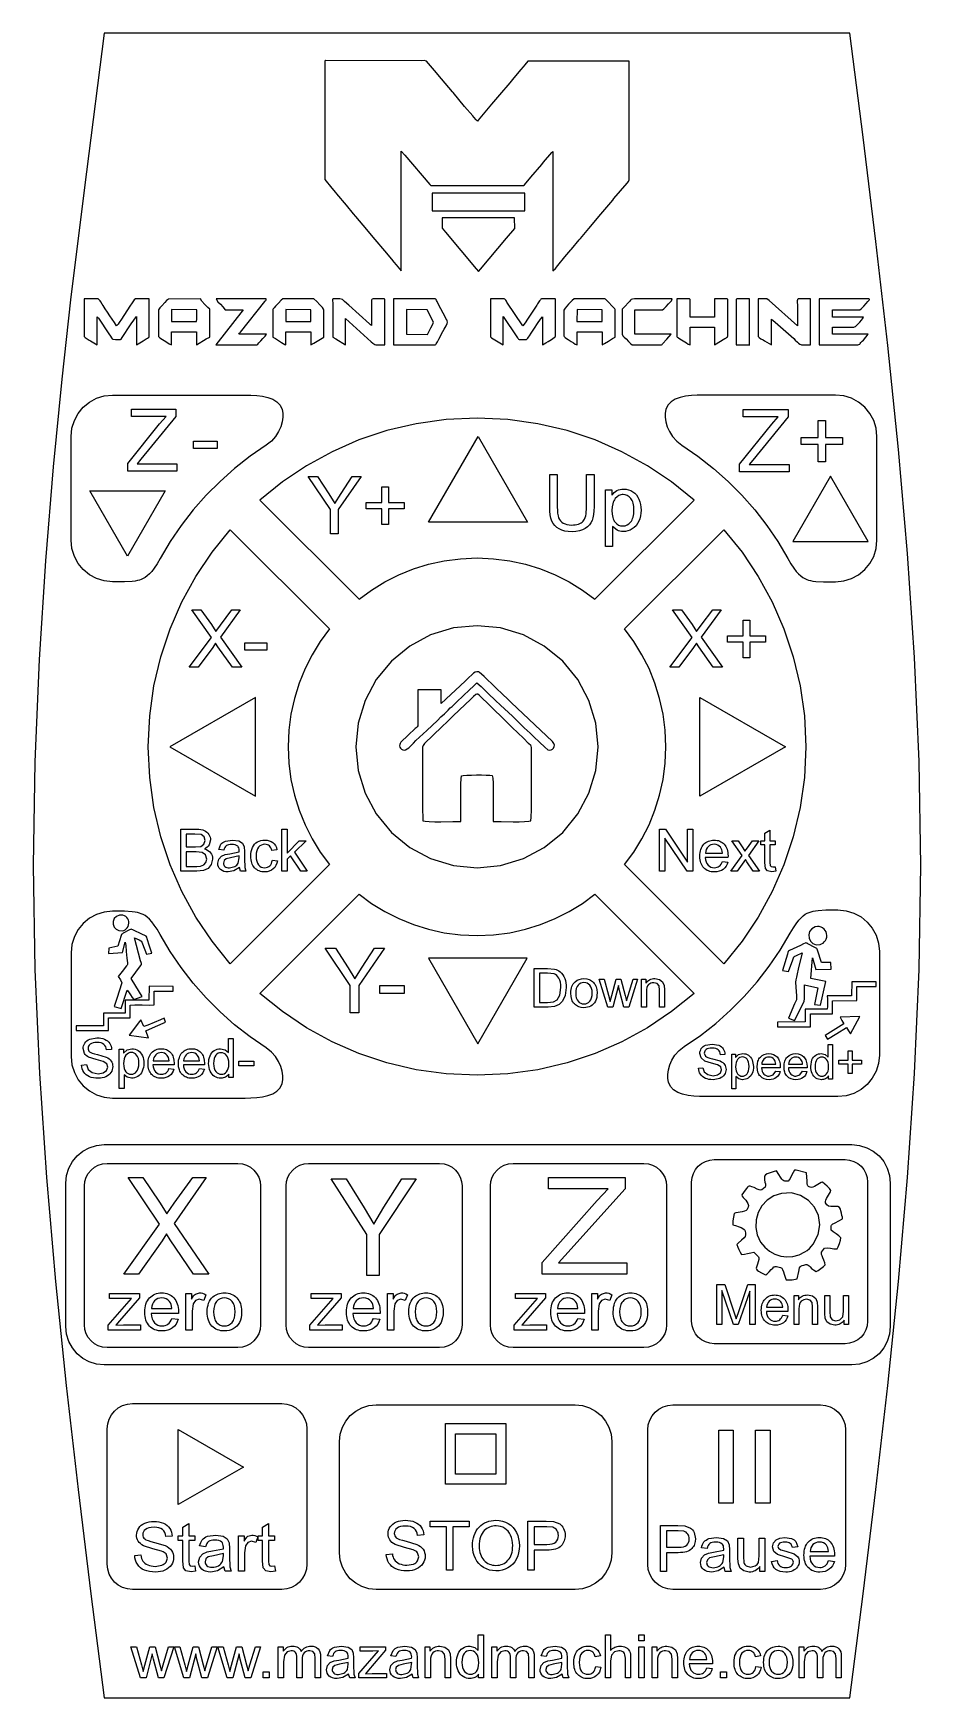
# Model space of a CAD drawing. Extents: x -39 to 30, y -68 to 61.
import ezdxf

# ---------------------------------------------------------------- set-up
doc = ezdxf.new("R2010")
doc.units = 0
doc.layers.add('LAYER_1', color=7, linetype='CONTINUOUS')

msp = doc.modelspace()

# ---------------------------------------------------------------- linework, layer by layer
at = {"layer": 'LAYER_1', "color": 250}
for points in [[(-33.4288, 61.0426), (-34.8038, 50.2509), (-35.3758, 45.7193), (-36.0284, 40.3024), (-36.7132, 34.1267), (-37.3819, 27.3186), (-37.9861, 20.0048), (-38.4776, 12.3115), (-38.8079, 4.3653), (-38.9288, -3.7074), (-38.8053, -11.8011), (-38.4561, -19.8948), (-37.9136, -27.9886), (-37.21, -36.0823), (-36.3775, -44.1761), (-35.4483, -52.2698), (-34.4547, -60.3636), (-33.4288, -68.4573), (24.5712, -68.4573), (25.5971, -60.3636), (26.5907, -52.2698), (27.5199, -44.1761), (28.3524, -36.0823), (29.056, -27.9886), (29.5985, -19.8948), (29.9477, -11.8011), (30.0712, -3.7074), (29.9477, 4.3863), (29.5985, 12.4801), (29.056, 20.5738), (28.3524, 28.6676), (27.5199, 36.7614), (26.5907, 44.8551), (25.5971, 52.9489), (24.5712, 61.0426), (-33.4288, 61.0426)], [(-15.8243, 22.0862), (-15.8243, 23.982), (-17.5493, 26.5611), (-16.8368, 26.5611), (-15.9524, 25.207), (-15.4952, 24.4539), (-15.0004, 25.2424), (-14.1337, 26.5611), (-13.4431, 26.5611), (-15.2306, 23.982), (-15.2306, 22.0862), (-15.8243, 22.0862)], [(4.0885, 26.7192), (4.67, 26.7192), (4.67, 24.1881), (4.6606, 23.8746), (4.6326, 23.5952), (4.5861, 23.3498), (4.5211, 23.1384), (4.4312, 22.9537), (4.3114, 22.7867), (4.1618, 22.6377), (3.9824, 22.5069), (3.7724, 22.4004), (3.5322, 22.3241), (3.2615, 22.2783), (2.9602, 22.263), (2.6672, 22.2762), (2.4019, 22.3159), (2.1646, 22.3822), (1.9553, 22.4752), (1.7736, 22.5933), (1.6201, 22.7349), (1.4947, 22.9002), (1.3973, 23.0894), (1.3242, 23.309), (1.272, 23.5653), (1.2405, 23.8583), (1.23, 24.1881), (1.23, 26.7192), (1.8115, 26.7192), (1.8115, 24.1892), (1.8182, 23.9224), (1.8382, 23.693), (1.8713, 23.5013), (1.9176, 23.3475), (1.9798, 23.2197), (2.0609, 23.1075), (2.1612, 23.0109), (2.2808, 22.9302), (2.4166, 22.8659), (2.5668, 22.82), (2.7314, 22.7925), (2.9102, 22.7833), (3.0637, 22.7878), (3.2057, 22.8015), (3.3364, 22.8242), (3.4556, 22.8559), (3.5634, 22.8967), (3.6598, 22.9465), (3.7447, 23.0053), (3.8182, 23.0731), (3.8816, 23.1541), (3.9366, 23.2518), (3.983, 23.3662), (4.021, 23.4972), (4.0506, 23.6451), (4.0716, 23.8097), (4.0843, 23.991), (4.0885, 24.1892), (4.0885, 26.7192)], [(-11.8296, 22.8112), (-11.8296, 24.0362), (-13.0483, 24.0362), (-13.0483, 24.5487), (-11.8296, 24.5487), (-11.8296, 25.7674), (-11.3108, 25.7674), (-11.3108, 24.5487), (-10.0921, 24.5487), (-10.0921, 24.0362), (-11.3108, 24.0362), (-11.3108, 22.8112), (-11.8296, 22.8112)], [(5.5709, 21.1184), (5.5709, 25.5134), (6.0606, 25.5134), (6.0606, 25.0961), (6.1499, 25.2095), (6.245, 25.3079), (6.3458, 25.3912), (6.4523, 25.4593), (6.5669, 25.5123), (6.6932, 25.5502), (6.8312, 25.5731), (6.9808, 25.5807), (7.1782, 25.5677), (7.3635, 25.5285), (7.5367, 25.4632), (7.698, 25.3715), (7.8438, 25.2566), (7.9705, 25.1201), (8.0783, 24.9621), (8.1673, 24.7829), (8.2363, 24.588), (8.2857, 24.384), (8.3155, 24.1709), (8.3254, 23.9484), (8.3145, 23.7118), (8.2818, 23.487), (8.2272, 23.2741), (8.1509, 23.0731), (8.0537, 22.89), (7.9367, 22.7295), (7.7997, 22.5916), (7.6429, 22.4763), (7.4746, 22.3858), (7.3018, 22.3211), (7.1245, 22.2822), (6.943, 22.2692), (6.8118, 22.2763), (6.6876, 22.2975), (6.5705, 22.3329), (6.4605, 22.3824), (6.1095, 22.6681), (6.1095, 21.1184), (5.5709, 21.1184)], [(6.0606, 23.9055), (6.0761, 23.6201), (6.1224, 23.3745), (6.1572, 23.2666), (6.1996, 23.1687), (6.2497, 23.0807), (6.3075, 23.0027), (6.4379, 22.8747), (6.5814, 22.7832), (6.7378, 22.7282), (6.9073, 22.7099), (7.0799, 22.7288), (7.2394, 22.7857), (7.3859, 22.8803), (7.5194, 23.0129), (7.5793, 23.0938), (7.6311, 23.1851), (7.675, 23.2867), (7.7109, 23.3987), (7.7586, 23.6537), (7.7745, 23.9504), (7.759, 24.2343), (7.7124, 24.48), (7.6774, 24.5886), (7.6346, 24.6877), (7.584, 24.7773), (7.5256, 24.8574), (7.3949, 24.9892), (7.2523, 25.0832), (7.0976, 25.1395), (6.9308, 25.1583), (6.8464, 25.1533), (6.7644, 25.1382), (6.6849, 25.1132), (6.6079, 25.0781), (6.4614, 24.978), (6.3248, 24.838), (6.2628, 24.7532), (6.2091, 24.6593), (6.1636, 24.5564), (6.1265, 24.4445), (6.0771, 24.1932), (6.0606, 23.9055)], [(-26.813, 11.7122), (-25.0839, 14.034), (-26.6068, 16.1871), (-25.9016, 16.1871), (-25.086, 15.0424), (-24.7308, 14.4976), (-24.3745, 14.9965), (-23.4808, 16.1871), (-22.8318, 16.1871), (-24.386, 14.0601), (-22.7131, 11.7122), (-23.4402, 11.7122), (-24.5693, 13.308), (-24.7526, 13.5788), (-24.9672, 13.2643), (-26.1016, 11.7122), (-26.813, 11.7122)], [(10.5658, 11.7122), (12.2949, 14.034), (10.772, 16.1871), (11.4772, 16.1871), (12.2928, 15.0424), (12.648, 14.4976), (13.0043, 14.9965), (13.898, 16.1871), (14.547, 16.1871), (12.9928, 14.0601), (14.6657, 11.7122), (13.9386, 11.7122), (12.8095, 13.308), (12.6262, 13.5788), (12.4116, 13.2643), (11.2772, 11.7122), (10.5658, 11.7122)], [(16.2761, 12.4372), (16.2761, 13.6622), (15.0574, 13.6622), (15.0574, 14.1747), (16.2761, 14.1747), (16.2761, 15.3934), (16.7949, 15.3934), (16.7949, 14.1747), (18.0136, 14.1747), (18.0136, 13.6622), (16.7949, 13.6622), (16.7949, 12.4372), (16.2761, 12.4372)], [(-22.4777, 13.0559), (-22.4777, 13.6059), (-20.7777, 13.6059), (-20.7777, 13.0559), (-22.4777, 13.0559)], [(-27.4706, -4.1586), (-27.4706, -0.8766), (-26.2391, -0.8766), (-26.0605, -0.8828), (-25.9004, -0.9013), (-25.7587, -0.9323), (-25.6355, -0.9759), (-25.5283, -1.0325), (-25.4333, -1.1026), (-25.3507, -1.1861), (-25.2803, -1.283), (-25.2237, -1.3874), (-25.1834, -1.4944), (-25.1592, -1.604), (-25.1512, -1.7162), (-25.265, -2.1119), (-25.329, -2.2003), (-25.4077, -2.2798), (-25.5009, -2.3505), (-25.6088, -2.4122), (-25.4685, -2.4634), (-25.3454, -2.5302), (-25.2396, -2.6124), (-25.1512, -2.7101), (-25.081, -2.8198), (-25.0308, -2.9392), (-25.0007, -3.0682), (-24.9907, -3.2067), (-25.0885, -3.636), (-25.3292, -3.9416), (-25.6882, -4.1036), (-26.2184, -4.1586), (-27.4706, -4.1586)], [(-27.0351, -2.2563), (-26.3254, -2.2563), (-25.9113, -2.2181), (-25.6615, -2.0539), (-25.5775, -1.7666), (-25.6562, -1.4786), (-25.88, -1.3075), (-26.3789, -1.2616), (-27.0351, -1.2616), (-27.0351, -2.2563)], [(-19.6024, -4.1586), (-19.6024, -0.8766), (-19.1991, -0.8766), (-19.1991, -2.746), (-18.2456, -1.7796), (-17.7246, -1.7796), (-18.6322, -2.6635), (-17.6329, -4.1586), (-18.1295, -4.1586), (-18.9195, -2.9431), (-19.1991, -3.2151), (-19.1991, -4.1586), (-19.6024, -4.1586)], [(9.7716, -4.1586), (9.7716, -0.8766), (10.2177, -0.8766), (11.9397, -3.4527), (11.9397, -0.8766), (12.3568, -0.8766), (12.3568, -4.1586), (11.9107, -4.1586), (10.1887, -1.5825), (10.1887, -4.1586), (9.7716, -4.1586)], [(18.7528, -3.7988), (18.8078, -4.1548), (18.5045, -4.1907), (18.1646, -4.1212), (17.995, -3.9386), (17.9461, -3.4619), (17.9461, -2.0913), (17.6481, -2.0913), (17.6481, -1.7796), (17.9461, -1.7796), (17.9461, -1.1914), (18.3495, -0.9492), (18.3495, -1.7796), (18.7528, -1.7796), (18.7528, -2.0913), (18.3495, -2.0913), (18.3495, -3.4848), (18.3709, -3.7071), (18.4396, -3.7858), (18.5771, -3.8148), (18.7528, -3.7988)], [(-22.8914, -3.8607), (-23.3238, -4.1303), (-23.7692, -4.209), (-23.9538, -4.1971), (-24.1158, -4.1614), (-24.2552, -4.1017), (-24.3719, -4.018), (-24.4642, -3.9162), (-24.5301, -3.801), (-24.5696, -3.6724), (-24.5828, -3.5306), (-24.5033, -3.212), (-24.2948, -2.9813), (-24.0045, -2.8492), (-23.6454, -2.7888), (-22.9257, -2.6505), (-22.9234, -2.5459), (-22.9306, -2.4323), (-22.9521, -2.3367), (-22.9879, -2.2592), (-23.038, -2.1998), (-23.1248, -2.1402), (-23.2305, -2.0977), (-23.3549, -2.0723), (-23.498, -2.0638), (-23.6313, -2.0701), (-23.746, -2.0889), (-23.8418, -2.1202), (-23.9189, -2.1639), (-23.9825, -2.2233), (-24.0371, -2.3021), (-24.0828, -2.4001), (-24.1198, -2.5176), (-24.514, -2.4626), (-24.3368, -2.0531), (-24.268, -1.9797), (-24.1855, -1.9154), (-24.0892, -1.86), (-23.9792, -1.8132), (-23.4384, -1.7292), (-22.9418, -1.801), (-22.6614, -1.9813), (-22.5354, -2.2563), (-22.5155, -2.6268), (-22.5155, -3.1616), (-22.4903, -3.8713), (-22.3917, -4.1586), (-22.8134, -4.1586), (-22.8914, -3.8607)], [(-20.342, -3.2877), (-19.9478, -3.3427), (-19.9929, -3.535), (-20.0631, -3.705), (-20.1585, -3.853), (-20.2793, -3.9791), (-20.4205, -4.0798), (-20.5771, -4.1516), (-20.7488, -4.1947), (-20.9356, -4.209), (-21.0544, -4.204), (-21.1672, -4.1891), (-21.274, -4.1642), (-21.3749, -4.1294), (-21.4698, -4.0845), (-21.5588, -4.0298), (-21.6417, -3.9651), (-21.7186, -3.8904), (-21.7882, -3.8065), (-21.8484, -3.714), (-21.8994, -3.6128), (-21.941, -3.5031), (-21.9734, -3.3848), (-21.9965, -3.2579), (-22.0104, -3.1224), (-22.015, -2.9783), (-22.007, -2.7919), (-21.9831, -2.6177), (-21.9432, -2.4555), (-21.8875, -2.3052), (-21.8156, -2.1703), (-21.727, -2.0533), (-21.6216, -1.9544), (-21.4994, -1.8736), (-21.3665, -1.8104), (-21.2277, -1.7653), (-21.0831, -1.7382), (-20.9325, -1.7292), (-20.7481, -1.7414), (-20.581, -1.778), (-20.4315, -1.8391), (-20.2999, -1.9248), (-20.1878, -2.0331), (-20.0978, -2.1619), (-20.03, -2.3112), (-19.9844, -2.4809), (-20.374, -2.5405), (-20.4074, -2.4282), (-20.4516, -2.3307), (-20.5066, -2.248), (-20.5727, -2.1799), (-20.6475, -2.1272), (-20.7297, -2.0895), (-20.8194, -2.0668), (-20.9165, -2.0592), (-21.0618, -2.0728), (-21.1928, -2.1137), (-21.3096, -2.1817), (-21.4123, -2.277), (-21.4955, -2.4021), (-21.555, -2.5586), (-21.5906, -2.7468), (-21.6025, -2.9668), (-21.591, -3.1899), (-21.5567, -3.38), (-21.4994, -3.5374), (-21.4192, -3.662), (-21.3201, -3.7568), (-21.2072, -3.8247), (-21.0805, -3.8654), (-20.9401, -3.879), (-20.8259, -3.87), (-20.7218, -3.8428), (-20.6277, -3.7975), (-20.5436, -3.7338), (-20.4713, -3.6518), (-20.4136, -3.55), (-20.3705, -3.4286), (-20.342, -3.2877)], [(14.6587, -3.3885), (15.0758, -3.4435), (15.0165, -3.6151), (14.9361, -3.7665), (14.8346, -3.8975), (14.7122, -4.0081), (14.5701, -4.0959), (14.4095, -4.1587), (14.2305, -4.1964), (14.033, -4.209), (13.9063, -4.204), (13.7863, -4.189), (13.6731, -4.1639), (13.5666, -4.1288), (13.4668, -4.0837), (13.3738, -4.0286), (13.2875, -3.9634), (13.2079, -3.8882), (13.1365, -3.8042), (13.0746, -3.712), (13.0222, -3.6117), (12.9793, -3.5033), (12.946, -3.3868), (12.9222, -3.2623), (12.9079, -3.1297), (12.9031, -2.989), (12.9079, -2.8436), (12.9223, -2.7065), (12.9463, -2.5778), (12.98, -2.4575), (13.0233, -2.3455), (13.0762, -2.2419), (13.1388, -2.1467), (13.211, -2.06), (13.2909, -1.9824), (13.3766, -1.9152), (13.468, -1.8583), (13.5651, -1.8118), (13.6679, -1.7756), (13.7765, -1.7498), (13.8908, -1.7344), (14.0109, -1.7292), (14.1271, -1.7343), (14.2378, -1.7494), (14.3431, -1.7747), (14.4429, -1.8101), (14.5373, -1.8556), (14.6262, -1.9113), (14.7097, -1.9771), (14.7878, -2.0531), (14.8584, -2.1383), (14.9197, -2.2317), (14.9716, -2.3334), (15.014, -2.4433), (15.0471, -2.5615), (15.0707, -2.6878), (15.0849, -2.8225), (15.0896, -2.9653), (15.0873, -3.0722), (13.3156, -3.0722), (13.338, -3.2563), (13.3823, -3.4176), (13.4487, -3.5559), (13.5372, -3.6712), (13.6426, -3.762), (13.7605, -3.827), (13.8906, -3.866), (14.033, -3.879), (14.1396, -3.8717), (14.2381, -3.8498), (14.3283, -3.8132), (14.4104, -3.7621), (14.4848, -3.6949), (14.5509, -3.6103), (14.6089, -3.5081), (14.6587, -3.3885)], [(13.3386, -2.7422), (14.6633, -2.7422), (14.6438, -2.6015), (14.6119, -2.4797), (14.5677, -2.3766), (14.5113, -2.2922), (14.4083, -2.1904), (14.2909, -2.1175), (14.1591, -2.0738), (14.0131, -2.0592), (13.8801, -2.0708), (13.7581, -2.1056), (13.6471, -2.1637), (13.5471, -2.2449), (13.4636, -2.3456), (13.401, -2.462), (13.3593, -2.5942), (13.3386, -2.7422)], [(15.3104, -4.1586), (16.179, -2.9263), (15.3746, -1.7796), (15.8704, -1.7796), (16.2463, -2.3411), (16.4098, -2.5993), (16.5923, -2.3404), (16.9881, -1.7796), (17.4808, -1.7796), (16.6718, -2.9263), (17.5335, -4.1586), (17.0431, -4.1586), (16.5511, -3.4252), (16.4388, -3.2487), (15.8032, -4.1586), (15.3104, -4.1586)], [(-27.0351, -3.7736), (-26.2177, -3.7736), (-25.9213, -3.7575), (-25.6707, -3.6681), (-25.5049, -3.4848), (-25.44, -3.2075), (-25.5347, -2.8874), (-25.796, -2.6964), (-26.2757, -2.6414), (-27.0351, -2.6414), (-27.0351, -3.7736)], [(-22.9234, -2.9668), (-23.5835, -3.1181), (-23.9365, -3.1983), (-24.0954, -3.3282), (-24.1519, -3.5192), (-24.1443, -3.5957), (-24.1214, -3.6657), (-24.0833, -3.7291), (-24.0297, -3.7858), (-23.9613, -3.8325), (-23.879, -3.8659), (-23.7825, -3.886), (-23.6721, -3.8927), (-23.2573, -3.7911), (-23.1727, -3.736), (-23.0999, -3.6715), (-23.0392, -3.5977), (-22.9907, -3.5146), (-22.9257, -3.1135), (-22.9234, -2.9668)], [(-14.2949, -15.1763), (-14.2949, -13.0456), (-16.2336, -10.147), (-15.4328, -10.147), (-14.4389, -11.6689), (-13.925, -12.5153), (-13.3689, -11.6291), (-12.3949, -10.147), (-11.6187, -10.147), (-13.6276, -13.0456), (-13.6276, -15.1763), (-14.2949, -15.1763)], [(0.0244, -14.7292), (0.0244, -11.7249), (1.0594, -11.7249), (1.5944, -11.7676), (1.7187, -11.8035), (1.8335, -11.8515), (1.9389, -11.9113), (2.0349, -11.983), (2.1464, -12.0906), (2.2427, -12.2119), (2.3239, -12.3471), (2.3902, -12.4963), (2.442, -12.6582), (2.4789, -12.8313), (2.501, -13.0156), (2.5084, -13.211), (2.4286, -13.8173), (2.2237, -14.2551), (1.9496, -14.5271), (1.5916, -14.6781), (1.1083, -14.7292), (0.0244, -14.7292)], [(0.423, -14.3767), (1.0636, -14.3767), (1.5293, -14.3215), (1.7986, -14.1656), (2.0181, -13.7844), (2.0972, -13.2047), (2.0875, -12.9823), (2.0585, -12.7872), (2.0101, -12.6193), (1.9426, -12.4788), (1.8613, -12.3624), (1.7716, -12.2669), (1.6735, -12.1924), (1.5671, -12.1389), (1.0531, -12.0774), (0.423, -12.0774), (0.423, -14.3767)], [(2.8699, -13.6404), (2.8751, -13.4945), (2.8909, -13.3583), (2.9171, -13.232), (2.9539, -13.1154), (3.0012, -13.0085), (3.059, -12.9114), (3.1273, -12.8241), (3.2062, -12.7466), (3.3541, -12.6411), (3.5176, -12.5657), (3.6966, -12.5205), (3.8909, -12.5054), (4.1047, -12.5238), (4.2983, -12.5788), (4.3875, -12.6201), (4.4716, -12.6706), (4.5506, -12.7303), (4.6245, -12.7991), (4.6911, -12.8758), (4.7489, -12.9596), (4.7978, -13.0504), (4.8379, -13.1482), (4.8913, -13.3649), (4.9091, -13.6096), (4.9012, -13.8081), (4.8776, -13.9842), (4.8383, -14.1378), (4.7832, -14.269), (4.7131, -14.3825), (4.6285, -14.4825), (4.5295, -14.5692), (4.4161, -14.6425), (4.2931, -14.7007), (4.1645, -14.7423), (4.0304, -14.7671), (3.8909, -14.7754), (3.6732, -14.7571), (3.4775, -14.7024), (3.3879, -14.6613), (3.3037, -14.611), (3.225, -14.5516), (3.1517, -14.483), (3.0856, -14.4058), (3.0283, -14.3206), (2.9799, -14.2273), (2.9403, -14.1259), (2.8875, -13.8992), (2.8699, -13.6404)], [(3.2475, -13.6411), (3.2589, -13.8367), (3.2931, -14.006), (3.3501, -14.149), (3.43, -14.2656), (3.5276, -14.3564), (3.6368, -14.4214), (3.7579, -14.4603), (3.8909, -14.4733), (4.0225, -14.4603), (4.1427, -14.4213), (4.2515, -14.3561), (4.3489, -14.2649), (4.4288, -14.1469), (4.4858, -14.0016), (4.52, -13.829), (4.5314, -13.6292), (4.5199, -13.44), (4.4854, -13.2752), (4.4279, -13.135), (4.3475, -13.0194), (4.2501, -12.9285), (4.1415, -12.8636), (4.0217, -12.8247), (3.8909, -12.8117), (3.7579, -12.8246), (3.6368, -12.8632), (3.5276, -12.9276), (3.43, -13.018), (3.3501, -13.1344), (3.2931, -13.2771), (3.2589, -13.446), (3.2475, -13.6411)], [(5.7335, -14.7292), (5.0755, -12.5515), (5.4615, -12.5515), (5.8091, -13.8082), (5.9322, -14.276), (6.0447, -13.8271), (6.3895, -12.5515), (6.7678, -12.5515), (7.0958, -13.8159), (7.2028, -14.2306), (7.328, -13.8103), (7.7042, -12.5515), (8.063, -12.5515), (7.3797, -14.7292), (6.9979, -14.7292), (6.6524, -13.4264), (6.565, -13.0536), (6.1245, -14.7292), (5.7335, -14.7292)], [(8.372, -14.7292), (8.372, -12.5515), (8.7035, -12.5515), (8.7035, -12.8606), (8.7666, -12.7773), (8.8364, -12.7051), (8.9129, -12.6441), (8.9961, -12.5941), (9.0859, -12.5553), (9.1823, -12.5276), (9.2854, -12.5109), (9.3951, -12.5054), (9.7567, -12.576), (10.0035, -12.7613), (10.1182, -13.0334), (10.1385, -13.3921), (10.1385, -14.7292), (9.7693, -14.7292), (9.7693, -13.4061), (9.7266, -13.069), (9.5742, -12.8907), (9.3175, -12.8243), (9.2041, -12.8336), (9.0987, -12.8616), (9.0013, -12.9083), (8.9119, -12.9739), (8.8372, -13.0653), (8.7839, -13.1903), (8.7519, -13.349), (8.7413, -13.5411), (8.7413, -14.7292), (8.372, -14.7292)], [(-11.9956, -13.6661), (-11.9956, -13.048), (-10.0851, -13.048), (-10.0851, -13.6661), (-11.9956, -13.6661)], [(-35.1704, -19.2352), (-34.7921, -19.2012), (-34.6667, -19.5781), (-34.3606, -19.8162), (-33.8936, -19.9069), (-33.4869, -19.8382), (-33.2248, -19.649), (-33.1383, -19.3882), (-33.2212, -19.1388), (-33.4954, -18.9596), (-34.0375, -18.8115), (-34.6249, -18.6216), (-34.7268, -18.5608), (-34.8147, -18.4931), (-34.8886, -18.4186), (-34.9487, -18.3375), (-35.0557, -17.9584), (-35.0475, -17.8445), (-35.0228, -17.7347), (-34.9818, -17.6288), (-34.9246, -17.5269), (-34.8518, -17.4326), (-34.7639, -17.3504), (-34.6609, -17.2803), (-34.5427, -17.2222), (-33.9843, -17.1181), (-33.8202, -17.1249), (-33.6661, -17.1453), (-33.5219, -17.1794), (-33.3877, -17.2272), (-33.2661, -17.2879), (-33.1593, -17.3616), (-33.0673, -17.4483), (-32.9902, -17.5481), (-32.9287, -17.6574), (-32.8833, -17.7739), (-32.854, -17.8974), (-32.8407, -18.0278), (-33.2276, -18.0576), (-33.2523, -17.9224), (-33.2956, -17.8047), (-33.3575, -17.7047), (-33.438, -17.6225), (-33.5386, -17.558), (-33.6606, -17.512), (-33.804, -17.4844), (-33.9687, -17.4752), (-34.1392, -17.4836), (-34.2848, -17.5087), (-34.4057, -17.5505), (-34.5016, -17.6091), (-34.5746, -17.6795), (-34.6269, -17.7569), (-34.6583, -17.8411), (-34.6688, -17.9322), (-34.6614, -18.0104), (-34.6391, -18.0815), (-34.6021, -18.1454), (-34.5505, -18.2021), (-34.4687, -18.2552), (-34.3404, -18.3092), (-34.1652, -18.3639), (-33.9432, -18.419), (-33.2694, -18.6131), (-33.1456, -18.6782), (-33.039, -18.7514), (-32.9496, -18.8329), (-32.8776, -18.9227), (-32.8223, -19.0198), (-32.7829, -19.1241), (-32.7593, -19.2356), (-32.7515, -19.3542), (-32.7601, -19.474), (-32.7861, -19.5899), (-32.8295, -19.7023), (-32.8903, -19.8113), (-32.9674, -19.9126), (-33.0595, -20.002), (-33.1667, -20.0795), (-33.2892, -20.145), (-33.4234, -20.197), (-33.5657, -20.2342), (-33.7163, -20.2566), (-33.8752, -20.264), (-34.073, -20.2564), (-34.2541, -20.2338), (-34.4184, -20.1962), (-34.566, -20.1436), (-34.6981, -20.0759), (-34.8149, -19.9931), (-34.9166, -19.8949), (-35.0032, -19.7815), (-35.0734, -19.6569), (-35.1246, -19.5243), (-35.1569, -19.3838), (-35.1704, -19.2352)], [(-32.2498, -21.059), (-32.2498, -18.0066), (-31.9097, -18.0066), (-31.9097, -18.2964), (-31.6376, -18.0441), (-31.2706, -17.9598), (-31.1335, -17.9688), (-31.0048, -17.996), (-30.8845, -18.0414), (-30.7725, -18.1051), (-30.6713, -18.1849), (-30.5832, -18.2797), (-30.5084, -18.3894), (-30.4466, -18.5139), (-30.3986, -18.6493), (-30.3643, -18.791), (-30.3436, -18.939), (-30.3367, -19.0935), (-30.3443, -19.2578), (-30.367, -19.4139), (-30.4049, -19.5618), (-30.4579, -19.7014), (-30.5254, -19.8286), (-30.6067, -19.94), (-30.7018, -20.0358), (-30.8107, -20.1159), (-30.9276, -20.1788), (-31.0477, -20.2237), (-31.1708, -20.2508), (-31.2968, -20.2598), (-31.632, -20.1811), (-31.8757, -19.9827), (-31.8757, -21.059), (-32.2498, -21.059)], [(-28.3805, -19.4988), (-27.9936, -19.5498), (-28.0486, -19.7089), (-28.1232, -19.8493), (-28.2173, -19.9709), (-28.3309, -20.0734), (-28.4627, -20.1548), (-28.6115, -20.2131), (-28.7776, -20.2481), (-28.9608, -20.2598), (-29.0783, -20.2552), (-29.1895, -20.2412), (-29.2945, -20.218), (-29.3933, -20.1854), (-29.4858, -20.1436), (-29.5721, -20.0924), (-29.6522, -20.032), (-29.726, -19.9622), (-29.7923, -19.8843), (-29.8497, -19.7988), (-29.8983, -19.7058), (-29.938, -19.6052), (-29.991, -19.3817), (-30.0087, -19.1282), (-29.9909, -18.8662), (-29.9374, -18.6352), (-29.8973, -18.5314), (-29.8482, -18.4353), (-29.7902, -18.347), (-29.7232, -18.2666), (-29.6491, -18.1946), (-29.5696, -18.1323), (-29.4849, -18.0795), (-29.3948, -18.0364), (-29.2994, -18.0029), (-29.1987, -17.9789), (-29.0926, -17.9646), (-28.9813, -17.9598), (-28.8736, -17.9645), (-28.7709, -17.9785), (-28.6732, -18.002), (-28.5807, -18.0348), (-28.4931, -18.077), (-28.4106, -18.1287), (-28.3331, -18.1897), (-28.2607, -18.2602), (-28.1952, -18.3392), (-28.1384, -18.4259), (-28.0903, -18.5202), (-28.0509, -18.6222), (-27.9983, -18.8489), (-27.9808, -19.1062), (-27.983, -19.2054), (-29.6261, -19.2054), (-29.6053, -19.3761), (-29.5643, -19.5257), (-29.5027, -19.654), (-29.4206, -19.7609), (-29.3228, -19.8452), (-29.2135, -19.9054), (-29.0928, -19.9416), (-28.9608, -19.9537), (-28.8619, -19.9469), (-28.7706, -19.9266), (-28.6868, -19.8927), (-28.6107, -19.8453), (-28.5418, -19.783), (-28.4805, -19.7045), (-28.4267, -19.6097), (-28.3805, -19.4988)], [(-26.0161, -19.4988), (-25.6292, -19.5498), (-25.6842, -19.7089), (-25.7588, -19.8493), (-25.8529, -19.9709), (-25.9665, -20.0734), (-26.0983, -20.1548), (-26.2471, -20.2131), (-26.4132, -20.2481), (-26.5964, -20.2598), (-26.7139, -20.2552), (-26.8251, -20.2412), (-26.9301, -20.218), (-27.0289, -20.1854), (-27.1214, -20.1436), (-27.2077, -20.0924), (-27.2878, -20.032), (-27.3616, -19.9622), (-27.4279, -19.8843), (-27.4853, -19.7988), (-27.5339, -19.7058), (-27.5736, -19.6052), (-27.6266, -19.3817), (-27.6443, -19.1282), (-27.6265, -18.8662), (-27.573, -18.6352), (-27.5329, -18.5314), (-27.4838, -18.4353), (-27.4258, -18.347), (-27.3588, -18.2666), (-27.2847, -18.1946), (-27.2052, -18.1323), (-27.1205, -18.0795), (-27.0304, -18.0364), (-26.935, -18.0029), (-26.8343, -17.9789), (-26.7282, -17.9646), (-26.6169, -17.9598), (-26.5092, -17.9645), (-26.4065, -17.9785), (-26.3088, -18.002), (-26.2163, -18.0348), (-26.1287, -18.077), (-26.0462, -18.1287), (-25.9687, -18.1897), (-25.8963, -18.2602), (-25.8308, -18.3392), (-25.774, -18.4259), (-25.7259, -18.5202), (-25.6865, -18.6222), (-25.6339, -18.8489), (-25.6164, -19.1062), (-25.6186, -19.2054), (-27.2617, -19.2054), (-27.2409, -19.3761), (-27.1999, -19.5257), (-27.1383, -19.654), (-27.0562, -19.7609), (-26.9584, -19.8452), (-26.8491, -19.9054), (-26.7284, -19.9416), (-26.5964, -19.9537), (-26.4975, -19.9469), (-26.4062, -19.9266), (-26.3224, -19.8927), (-26.2463, -19.8453), (-26.1774, -19.783), (-26.1161, -19.7045), (-26.0623, -19.6097), (-26.0161, -19.4988)], [(-23.7324, -20.213), (-23.7324, -19.9331), (-23.7878, -20.0096), (-23.8495, -20.0759), (-23.9173, -20.1321), (-23.9912, -20.178), (-24.0714, -20.2138), (-24.1577, -20.2393), (-24.2502, -20.2547), (-24.3489, -20.2598), (-24.478, -20.2508), (-24.6017, -20.2236), (-24.72, -20.1782), (-24.8328, -20.1145), (-24.9371, -20.0349), (-25.029, -19.9409), (-25.1085, -19.8325), (-25.1757, -19.7099), (-25.2287, -19.5749), (-25.2666, -19.4303), (-25.2893, -19.276), (-25.2969, -19.1119), (-25.29, -18.951), (-25.2694, -18.7978), (-25.2351, -18.6521), (-25.1871, -18.5139), (-25.125, -18.3877), (-25.0494, -18.2771), (-24.96, -18.1821), (-24.8569, -18.1029), (-24.744, -18.0402), (-24.6244, -17.9955), (-24.4983, -17.9687), (-24.3659, -17.9598), (-24.0109, -18.0441), (-23.7579, -18.2638), (-23.7579, -17.1691), (-23.3838, -17.1691), (-23.3838, -20.213), (-23.7324, -20.213)], [(12.7965, -19.4672), (13.1307, -19.4371), (13.2415, -19.7701), (13.5119, -19.9805), (13.9244, -20.0606), (14.2837, -19.9999), (14.5153, -19.8327), (14.5917, -19.6024), (14.5185, -19.3821), (14.2762, -19.2237), (13.7974, -19.0929), (13.2784, -18.9251), (12.9924, -18.6741), (12.8979, -18.3392), (12.9052, -18.2386), (12.9269, -18.1416), (12.9631, -18.048), (13.0137, -17.958), (13.078, -17.8747), (13.1556, -17.8021), (13.2466, -17.7402), (13.3511, -17.6889), (13.8443, -17.5969), (14.3714, -17.6932), (14.4789, -17.7469), (14.5732, -17.812), (14.6544, -17.8887), (14.7225, -17.9768), (14.7768, -18.0734), (14.8169, -18.1763), (14.8428, -18.2853), (14.8546, -18.4006), (14.5128, -18.4269), (14.491, -18.3074), (14.4527, -18.2035), (14.398, -18.1151), (14.3269, -18.0425), (14.2381, -17.9855), (14.1303, -17.9448), (14.0036, -17.9204), (13.8581, -17.9123), (13.7075, -17.9197), (13.5788, -17.9419), (13.4721, -17.9789), (13.3874, -18.0306), (13.3228, -18.0928), (13.2766, -18.1611), (13.2489, -18.2355), (13.2396, -18.3161), (13.3442, -18.5546), (13.4164, -18.6015), (13.5298, -18.6492), (13.6845, -18.6974), (13.8806, -18.7461), (14.4759, -18.9176), (14.5852, -18.9751), (14.6794, -19.0398), (14.7584, -19.1118), (14.822, -19.1911), (14.8709, -19.2769), (14.9057, -19.3691), (14.9266, -19.4675), (14.9335, -19.5723), (14.9259, -19.6781), (14.9029, -19.7805), (14.8646, -19.8798), (14.8108, -19.9761), (14.7427, -20.0656), (14.6613, -20.1446), (14.5666, -20.213), (14.4584, -20.2709), (13.9407, -20.3761), (13.7659, -20.3694), (13.606, -20.3494), (13.4608, -20.3162), (13.3304, -20.2697), (13.2137, -20.2099), (13.1106, -20.1367), (13.0208, -20.05), (12.9442, -19.9498), (12.8822, -19.8397), (12.837, -19.7226), (12.8085, -19.5984), (12.7965, -19.4672)], [(22.9012, -20.331), (22.9012, -20.0837), (22.8522, -20.1513), (22.7978, -20.2099), (22.7379, -20.2595), (22.6726, -20.3001), (22.6018, -20.3317), (22.5256, -20.3542), (22.4439, -20.3678), (22.3567, -20.3723), (22.2426, -20.3643), (22.1333, -20.3403), (22.0287, -20.3002), (21.9291, -20.244), (21.837, -20.1737), (21.7558, -20.0907), (21.6856, -19.9949), (21.6262, -19.8866), (21.5793, -19.7673), (21.5459, -19.6396), (21.5258, -19.5032), (21.5191, -19.3583), (21.6162, -18.83), (21.671, -18.7185), (21.7379, -18.6207), (21.8168, -18.5368), (21.9079, -18.4669), (22.0076, -18.4115), (22.1132, -18.372), (22.2246, -18.3484), (22.3416, -18.3405), (22.6552, -18.415), (22.8787, -18.609), (22.8787, -17.6419), (23.2092, -17.6419), (23.2092, -20.331), (22.9012, -20.331)], [(24.4267, -19.8953), (24.4267, -19.1592), (23.6943, -19.1592), (23.6943, -18.8513), (24.4267, -18.8513), (24.4267, -18.1189), (24.7384, -18.1189), (24.7384, -18.8513), (25.4708, -18.8513), (25.4708, -19.1592), (24.7384, -19.1592), (24.7384, -19.8953), (24.4267, -19.8953)], [(-31.9097, -19.1233), (-31.8989, -19.3215), (-31.8667, -19.4921), (-31.8131, -19.635), (-31.7382, -19.7503), (-31.6476, -19.8392), (-31.548, -19.9027), (-31.4393, -19.9409), (-31.3216, -19.9537), (-31.2018, -19.9405), (-31.091, -19.9011), (-30.9892, -19.8353), (-30.8965, -19.7432), (-30.8189, -19.6236), (-30.7635, -19.4753), (-30.7304, -19.2981), (-30.7193, -19.0921), (-30.7301, -18.8949), (-30.7624, -18.7243), (-30.8165, -18.5801), (-30.8922, -18.4622), (-30.983, -18.3707), (-31.082, -18.3054), (-31.1895, -18.2662), (-31.3053, -18.2532), (-31.4209, -18.2671), (-31.5296, -18.3089), (-31.6313, -18.3784), (-31.7262, -18.4756), (-31.8066, -18.5997), (-31.8639, -18.7489), (-31.8983, -18.9234), (-31.9097, -19.1233)], [(-29.6048, -18.8993), (-28.3762, -18.8993), (-28.3943, -18.7688), (-28.4239, -18.6559), (-28.4649, -18.5603), (-28.5172, -18.482), (-28.6127, -18.3876), (-28.7216, -18.32), (-28.8438, -18.2794), (-28.9792, -18.2659), (-29.1026, -18.2767), (-29.2157, -18.309), (-29.3187, -18.3628), (-29.4114, -18.4381), (-29.4889, -18.5315), (-29.5469, -18.6395), (-29.5856, -18.7621), (-29.6048, -18.8993)], [(-27.2404, -18.8993), (-26.0118, -18.8993), (-26.0299, -18.7688), (-26.0595, -18.6559), (-26.1005, -18.5603), (-26.1528, -18.482), (-26.2483, -18.3876), (-26.3572, -18.32), (-26.4794, -18.2794), (-26.6148, -18.2659), (-26.7382, -18.2767), (-26.8513, -18.309), (-26.9543, -18.3628), (-27.047, -18.4381), (-27.1245, -18.5315), (-27.1825, -18.6395), (-27.2212, -18.7621), (-27.2404, -18.8993)], [(-24.9143, -19.1126), (-24.9031, -19.3107), (-24.8696, -19.482), (-24.8136, -19.6267), (-24.735, -19.7446), (-24.6416, -19.8362), (-24.5401, -19.9015), (-24.4304, -19.9407), (-24.3127, -19.9537), (-24.1946, -19.9412), (-24.0858, -19.9038), (-23.986, -19.8413), (-23.8954, -19.7539), (-23.8205, -19.6408), (-23.7669, -19.5015), (-23.7347, -19.3358), (-23.7239, -19.1438), (-23.7348, -18.9334), (-23.7676, -18.7528), (-23.8222, -18.6021), (-23.8989, -18.4813), (-23.9912, -18.3888), (-24.0939, -18.3229), (-24.2067, -18.2834), (-24.3297, -18.2702), (-24.4494, -18.2828), (-24.5588, -18.3208), (-24.658, -18.3841), (-24.7471, -18.4728), (-24.8201, -18.5889), (-24.8724, -18.7342), (-24.9038, -18.9088), (-24.9143, -19.1126)], [(-22.9411, -19.299), (-22.9411, -18.9249), (-21.7848, -18.9249), (-21.7848, -19.299), (-22.9411, -19.299)], [(15.3767, -21.0784), (15.3767, -18.3818), (15.6771, -18.3818), (15.6771, -18.6378), (15.9175, -18.415), (16.2417, -18.3405), (16.3628, -18.3485), (16.4765, -18.3725), (16.5828, -18.4126), (16.6818, -18.4688), (16.7712, -18.5393), (16.849, -18.6231), (16.9151, -18.72), (16.9697, -18.83), (17.0667, -19.342), (17.06, -19.4872), (17.04, -19.6251), (17.0065, -19.7557), (16.9597, -19.8791), (16.9001, -19.9914), (16.8282, -20.0899), (16.7442, -20.1745), (16.648, -20.2452), (16.5447, -20.3007), (16.4387, -20.3404), (16.3299, -20.3643), (16.2186, -20.3723), (15.9225, -20.3028), (15.7072, -20.1276), (15.7072, -21.0784), (15.3767, -21.0784)], [(15.6771, -19.3683), (15.6866, -19.5434), (15.7151, -19.6941), (15.7624, -19.8204), (15.8286, -19.9223), (15.9086, -20.0008), (15.9967, -20.0569), (16.0927, -20.0906), (16.1967, -20.1019), (16.3025, -20.0903), (16.4004, -20.0554), (16.4903, -19.9973), (16.5722, -19.916), (16.6408, -19.8104), (16.6897, -19.6793), (16.719, -19.5228), (16.7287, -19.3407), (16.7192, -19.1666), (16.6906, -19.0158), (16.6429, -18.8884), (16.576, -18.7843), (16.4958, -18.7034), (16.4083, -18.6457), (16.3134, -18.6111), (16.2111, -18.5996), (16.109, -18.6119), (16.013, -18.6488), (15.9231, -18.7103), (15.8393, -18.7962), (15.7683, -18.9058), (15.7176, -19.0376), (15.6872, -19.1918), (15.6771, -19.3683)], [(18.795, -19.7), (19.1368, -19.7451), (19.0882, -19.8857), (19.0223, -20.0097), (18.9391, -20.1171), (18.8388, -20.2077), (18.7224, -20.2796), (18.5909, -20.3311), (18.4442, -20.362), (18.2823, -20.3723), (18.0802, -20.3559), (17.9002, -20.3066), (17.7422, -20.2244), (17.6063, -20.1094), (17.5478, -20.0406), (17.497, -19.9651), (17.4541, -19.8829), (17.419, -19.7941), (17.3722, -19.5966), (17.3566, -19.3727), (17.3723, -19.1412), (17.4196, -18.9372), (17.455, -18.8454), (17.4984, -18.7605), (17.5496, -18.6826), (17.6088, -18.6115), (17.7445, -18.4928), (17.899, -18.4082), (18.0722, -18.3574), (18.2642, -18.3405), (18.4501, -18.3571), (18.6182, -18.4068), (18.7684, -18.4897), (18.9008, -18.6059), (18.9587, -18.6757), (19.0089, -18.7522), (19.0513, -18.8355), (19.0861, -18.9256), (19.1325, -19.126), (19.148, -19.3533), (19.1462, -19.4409), (17.6946, -19.4409), (17.7129, -19.5917), (17.7492, -19.7238), (17.8036, -19.8371), (17.8761, -19.9316), (17.9625, -20.006), (18.059, -20.0592), (18.1657, -20.0912), (18.2823, -20.1019), (18.5916, -20.0061), (18.795, -19.7)], [(17.7134, -19.1705), (18.7987, -19.1705), (18.7828, -19.0552), (18.7567, -18.9554), (18.7204, -18.8709), (18.6742, -18.8018), (18.5898, -18.7184), (18.4936, -18.6587), (18.3857, -18.6229), (18.2661, -18.6109), (18.157, -18.6204), (18.0571, -18.6489), (17.9661, -18.6965), (17.8842, -18.763), (17.8158, -18.8455), (17.7645, -18.9409), (17.7304, -19.0492), (17.7134, -19.1705)], [(20.8838, -19.7), (21.2256, -19.7451), (21.177, -19.8857), (21.1111, -20.0097), (21.0279, -20.1171), (20.9276, -20.2077), (20.8112, -20.2796), (20.6797, -20.3311), (20.533, -20.362), (20.3711, -20.3723), (20.169, -20.3559), (19.989, -20.3066), (19.831, -20.2244), (19.6951, -20.1094), (19.6366, -20.0406), (19.5858, -19.9651), (19.5429, -19.8829), (19.5078, -19.7941), (19.461, -19.5966), (19.4454, -19.3727), (19.4611, -19.1412), (19.5084, -18.9372), (19.5438, -18.8454), (19.5872, -18.7605), (19.6384, -18.6826), (19.6976, -18.6115), (19.8333, -18.4928), (19.9878, -18.4082), (20.161, -18.3574), (20.353, -18.3405), (20.5389, -18.3571), (20.707, -18.4068), (20.8572, -18.4897), (20.9896, -18.6059), (21.0475, -18.6757), (21.0977, -18.7522), (21.1401, -18.8355), (21.1749, -18.9256), (21.2213, -19.126), (21.2368, -19.3533), (21.235, -19.4409), (19.7834, -19.4409), (19.8017, -19.5917), (19.838, -19.7238), (19.8924, -19.8371), (19.9649, -19.9316), (20.0513, -20.006), (20.1478, -20.0592), (20.2545, -20.0912), (20.3711, -20.1019), (20.6804, -20.0061), (20.8838, -19.7)], [(19.8022, -19.1705), (20.8875, -19.1705), (20.8716, -19.0552), (20.8455, -18.9554), (20.8092, -18.8709), (20.763, -18.8018), (20.6786, -18.7184), (20.5824, -18.6587), (20.4745, -18.6229), (20.3549, -18.6109), (20.2458, -18.6204), (20.1459, -18.6489), (20.0549, -18.6965), (19.973, -18.763), (19.9046, -18.8455), (19.8533, -18.9409), (19.8192, -19.0492), (19.8022, -19.1705)], [(21.8572, -19.3589), (21.8671, -19.5339), (21.8967, -19.6852), (21.9461, -19.813), (22.0155, -19.9172), (22.098, -19.9981), (22.1877, -20.0558), (22.2846, -20.0904), (22.3886, -20.1019), (22.493, -20.0909), (22.5892, -20.0578), (22.6772, -20.0026), (22.7573, -19.9254), (22.8234, -19.8255), (22.8708, -19.7024), (22.8992, -19.556), (22.9087, -19.3864), (22.8991, -19.2005), (22.8701, -19.041), (22.8218, -18.9078), (22.7541, -18.8012), (22.6726, -18.7195), (22.5819, -18.6612), (22.4822, -18.6262), (22.3736, -18.6146), (22.2678, -18.6258), (22.1712, -18.6593), (22.0835, -18.7153), (22.0049, -18.7937), (21.9404, -18.8962), (21.8942, -19.0246), (21.8665, -19.1788), (21.8572, -19.3589)], [(-31.887, -35.5123), (-29.1061, -31.6025), (-31.5553, -27.9768), (-30.4212, -27.9768), (-29.1096, -29.9045), (-28.5383, -30.8219), (-27.9653, -29.9817), (-26.528, -27.9768), (-25.4845, -27.9768), (-27.9838, -31.5586), (-25.2935, -35.5123), (-26.4627, -35.5123), (-28.2786, -32.8251), (-28.5735, -32.369), (-28.9186, -32.8987), (-30.7429, -35.5123), (-31.887, -35.5123)], [(-12.9886, -35.6096), (-12.9886, -32.4172), (-15.7586, -28.0741), (-14.6145, -28.0741), (-13.1944, -30.3544), (-12.4601, -31.6226), (-11.6656, -30.2948), (-10.2739, -28.0741), (-9.1649, -28.0741), (-12.0352, -32.4172), (-12.0352, -35.6096), (-12.9886, -35.6096)], [(0.6324, -35.511), (0.6324, -34.5901), (4.9037, -29.7594), (5.7716, -28.8596), (1.1216, -28.8596), (1.1216, -27.9755), (7.0861, -27.9755), (7.0861, -28.8596), (2.4011, -34.0867), (1.9002, -34.627), (7.2259, -34.627), (7.2259, -35.511), (0.6324, -35.511)], [(15.4594, -31.3578), (15.4594, -31.6617), (15.6656, -31.7189), (15.9626, -31.8198), (16.1109, -31.8813), (16.2408, -31.9473), (16.3386, -32.0155), (16.3905, -32.0839), (16.4482, -32.2921), (16.4556, -32.4517), (16.4204, -32.5751), (16.3502, -32.675), (16.1357, -32.8542), (15.8735, -33.0896), (15.7787, -33.2072), (15.8419, -33.3985), (15.9387, -33.5958), (16.0433, -33.7896), (16.1298, -33.9709), (16.3672, -33.9467), (16.6091, -33.8921), (16.8514, -33.8332), (17.0898, -33.796), (17.2311, -33.9149), (17.3489, -34.0489), (17.4107, -34.1085), (17.4601, -34.1677), (17.487, -34.2434), (17.4809, -34.3526), (17.3806, -34.7175), (17.2992, -34.9587), (17.2866, -35.0482), (17.3037, -35.125), (17.359, -35.1953), (17.4607, -35.2652), (17.6831, -35.3944), (17.8382, -35.4858), (17.9457, -35.5378), (18.0253, -35.5484), (18.0964, -35.5159), (18.1787, -35.4385), (18.2919, -35.3143), (18.4555, -35.1416), (18.5613, -35.0244), (18.6482, -34.9449), (18.7, -34.922), (18.7657, -34.9119), (18.8514, -34.9156), (18.9633, -34.9342), (19.1769, -34.9802), (19.2814, -35.0303), (19.3354, -35.1325), (19.3975, -35.3345), (19.4463, -35.4927), (19.4997, -35.6606), (19.5583, -35.8162), (19.6231, -35.9372), (20.0698, -35.9372), (20.4763, -35.8687), (20.5885, -35.3013), (20.6551, -35.0135), (20.6978, -34.9367), (20.7608, -34.8845), (20.8547, -34.8417), (20.9901, -34.7934), (21.1284, -34.7573), (21.2307, -34.7593), (21.3121, -34.7947), (21.3881, -34.8583), (21.4739, -34.9454), (21.5848, -35.0509), (21.7362, -35.1699), (21.9432, -35.2975), (22.0962, -35.2146), (22.3079, -35.0642), (22.5147, -34.8984), (22.6533, -34.7693), (22.6124, -34.6107), (22.5449, -34.4212), (22.47, -34.2311), (22.4068, -34.071), (22.3696, -33.9675), (22.3498, -33.8936), (22.3472, -33.8388), (22.3613, -33.7924), (22.439, -33.682), (22.5806, -33.4772), (22.8237, -33.4662), (23.0706, -33.493), (23.3186, -33.526), (23.5651, -33.5339), (23.6495, -33.376), (23.7508, -33.1258), (23.8359, -32.8653), (23.8716, -32.6764), (23.7107, -32.5207), (23.4932, -32.3665), (23.2756, -32.2156), (23.1145, -32.0697), (23.1021, -31.9366), (23.1012, -31.8327), (23.1132, -31.7523), (23.1398, -31.6897), (23.1822, -31.6391), (23.2421, -31.5946), (23.321, -31.5507), (23.4203, -31.5014), (23.9907, -31.2066), (23.9907, -31.0762), (23.9392, -30.9279), (23.9029, -30.7477), (23.8739, -30.5728), (23.8441, -30.4407), (23.7562, -30.307), (23.6218, -30.2465), (23.4558, -30.2328), (23.2726, -30.2397), (23.0871, -30.2408), (22.9138, -30.2099), (22.7675, -30.1207), (22.6627, -29.9468), (22.6576, -29.856), (22.6912, -29.7469), (22.7525, -29.6247), (22.8305, -29.4946), (22.9143, -29.3617), (22.9928, -29.2313), (23.0552, -29.1085), (23.0905, -28.9985), (22.9739, -28.8318), (22.8062, -28.6572), (22.6171, -28.4899), (22.4361, -28.3449), (22.324, -28.3819), (22.2023, -28.444), (22.0747, -28.5205), (21.945, -28.6009), (21.8168, -28.6744), (21.6939, -28.7303), (21.5801, -28.758), (21.479, -28.7469), (21.3965, -28.712), (21.3358, -28.6747), (21.2934, -28.6328), (21.2658, -28.5843), (21.2411, -28.4584), (21.234, -28.2796), (21.1972, -27.612), (20.3918, -27.406), (20.2704, -27.406), (20.1436, -27.6018), (20.0283, -27.8329), (19.91, -28.0645), (19.7744, -28.2617), (19.6292, -28.2649), (19.5192, -28.2629), (19.4312, -28.244), (19.3519, -28.1961), (19.268, -28.1073), (19.1661, -27.9657), (19.0331, -27.7594), (18.8556, -27.4764), (18.5981, -27.5306), (18.3592, -27.6118), (18.1326, -27.6865), (17.9996, -27.7687), (17.9336, -27.8838), (17.9173, -28.0225), (17.9336, -28.1756), (17.9651, -28.3337), (17.9947, -28.4876), (18.0051, -28.628), (17.9791, -28.7456), (17.8502, -28.848), (17.7084, -28.9406), (17.6097, -28.9692), (17.5083, -28.9452), (17.3581, -28.8798), (17.1122, -28.772), (16.9368, -28.6975), (16.8149, -28.6568), (16.7298, -28.6503), (16.6648, -28.6785), (16.6028, -28.7417), (16.5273, -28.8404), (16.4213, -28.975), (16.2872, -29.1439), (16.1619, -29.3397), (16.1912, -29.4298), (16.2626, -29.53), (16.3595, -29.6396), (16.4655, -29.7577), (16.564, -29.8837), (16.6386, -30.017), (16.6728, -30.1566), (16.6501, -30.302), (16.6116, -30.3969), (16.576, -30.4685), (16.5392, -30.5208), (16.4973, -30.5583), (16.3811, -30.605), (16.1947, -30.6424), (16.0449, -30.6667), (15.8739, -30.694), (15.7076, -30.73), (15.5718, -30.7806), (15.5088, -31.0599), (15.4594, -31.3578)], [(19.2599, -29.2157), (18.6427, -29.4209), (18.1261, -29.7556), (17.7189, -30.1936), (17.4296, -30.7085), (17.267, -31.2743), (17.2399, -31.8645), (17.3568, -32.4529), (17.6266, -33.0134), (17.9411, -33.4081), (18.3137, -33.7236), (18.732, -33.9568), (19.1834, -34.1043), (19.6556, -34.1631), (20.136, -34.1299), (20.6121, -34.0016), (21.0715, -33.7749), (21.2405, -33.6538), (21.4222, -33.4973), (21.5905, -33.3292), (21.7194, -33.1737), (22.107, -32.4149), (22.2295, -31.6566), (22.12, -30.9363), (21.812, -30.2914), (21.3386, -29.7594), (20.7333, -29.3778), (20.0293, -29.1841), (19.2599, -29.2157)], [(-33.1046, -39.8635), (-33.1046, -39.4701), (-31.3006, -37.3881), (-31.8412, -37.4045), (-32.9948, -37.4045), (-32.9948, -37.0148), (-30.673, -37.0148), (-30.673, -37.3322), (-32.2172, -39.1381), (-32.5127, -39.4738), (-31.9034, -39.4464), (-30.5852, -39.4464), (-30.5852, -39.8635), (-33.1046, -39.8635)], [(-28.1619, -38.9414), (-27.6624, -39.0072), (-27.7334, -39.2127), (-27.8297, -39.394), (-27.9512, -39.5509), (-28.0979, -39.6833), (-28.2681, -39.7884), (-28.4603, -39.8636), (-28.6746, -39.9088), (-28.9111, -39.9239), (-29.0628, -39.9179), (-29.2065, -39.8999), (-29.3421, -39.8699), (-29.4696, -39.8278), (-29.5891, -39.7738), (-29.7005, -39.7078), (-29.8038, -39.6297), (-29.8991, -39.5397), (-29.9846, -39.4391), (-30.0588, -39.3287), (-30.1215, -39.2086), (-30.1728, -39.0788), (-30.2128, -38.9393), (-30.2413, -38.7902), (-30.2584, -38.6313), (-30.2641, -38.4629), (-30.2584, -38.2888), (-30.2411, -38.1247), (-30.2123, -37.9706), (-30.172, -37.8265), (-30.1202, -37.6924), (-30.0568, -37.5683), (-29.9819, -37.4544), (-29.8954, -37.3505), (-29.7997, -37.2576), (-29.6972, -37.1771), (-29.5877, -37.109), (-29.4715, -37.0533), (-29.3483, -37.01), (-29.2183, -36.9791), (-29.0814, -36.9606), (-28.9377, -36.9544), (-28.7986, -36.9604), (-28.666, -36.9786), (-28.5399, -37.0089), (-28.4203, -37.0513), (-28.3073, -37.1058), (-28.2008, -37.1725), (-28.1008, -37.2513), (-28.0073, -37.3423), (-27.9227, -37.4443), (-27.8493, -37.5562), (-27.7873, -37.6779), (-27.7364, -37.8096), (-27.6969, -37.951), (-27.6686, -38.1024), (-27.6517, -38.2635), (-27.646, -38.4346), (-27.6487, -38.5627), (-29.7701, -38.5627), (-29.7433, -38.7831), (-29.6903, -38.9762), (-29.6108, -39.1418), (-29.5048, -39.2799), (-29.3786, -39.3886), (-29.2375, -39.4664), (-29.0816, -39.5131), (-28.9111, -39.5287), (-28.7835, -39.5199), (-28.6656, -39.4937), (-28.5575, -39.4499), (-28.4592, -39.3887), (-28.3702, -39.3083), (-28.291, -39.2069), (-28.2216, -39.0846), (-28.1619, -38.9414)], [(-29.7427, -38.1675), (-28.1564, -38.1675), (-28.1797, -37.999), (-28.2179, -37.8531), (-28.2709, -37.7297), (-28.3385, -37.6286), (-28.4618, -37.5067), (-28.6024, -37.4195), (-28.7602, -37.3671), (-28.9349, -37.3496), (-29.0943, -37.3635), (-29.2403, -37.4052), (-29.3732, -37.4746), (-29.4929, -37.5719), (-29.5929, -37.6925), (-29.6679, -37.8319), (-29.7178, -37.9903), (-29.7427, -38.1675)], [(-27.0577, -39.8635), (-27.0577, -37.0148), (-26.6241, -37.0148), (-26.6241, -37.4512), (-26.5426, -37.3124), (-26.4643, -37.1995), (-26.3889, -37.1124), (-26.3167, -37.0514), (-26.0066, -36.9544), (-25.884, -36.964), (-25.7603, -36.9927), (-25.6356, -37.0405), (-25.5099, -37.1072), (-25.6819, -37.5527), (-26.0332, -37.4539), (-26.3158, -37.5491), (-26.4942, -37.8125), (-26.5747, -38.3751), (-26.5747, -39.8635), (-27.0577, -39.8635)], [(-25.4056, -38.4392), (-25.3987, -38.2483), (-25.3781, -38.0702), (-25.3438, -37.9049), (-25.2957, -37.7523), (-25.2338, -37.6126), (-25.1582, -37.4856), (-25.0688, -37.3714), (-24.9656, -37.27), (-24.8714, -37.196), (-24.7721, -37.1319), (-24.6677, -37.0777), (-24.5583, -37.0333), (-24.4437, -36.9988), (-24.3242, -36.9741), (-24.1996, -36.9593), (-24.07, -36.9544), (-23.9268, -36.9604), (-23.7902, -36.9784), (-23.6603, -37.0084), (-23.537, -37.0505), (-23.4203, -37.1045), (-23.3103, -37.1706), (-23.207, -37.2486), (-23.1103, -37.3387), (-23.0231, -37.439), (-22.9475, -37.5486), (-22.8836, -37.6674), (-22.8312, -37.7954), (-22.7904, -37.9325), (-22.7613, -38.0789), (-22.7438, -38.2343), (-22.738, -38.3989), (-22.7483, -38.6586), (-22.7792, -38.8889), (-22.8306, -39.0899), (-22.9027, -39.2616), (-22.9945, -39.41), (-23.1051, -39.5408), (-23.2345, -39.6542), (-23.3829, -39.7501), (-23.5438, -39.8262), (-23.7121, -39.8805), (-23.8875, -39.9131), (-24.07, -39.9239), (-24.216, -39.9179), (-24.3547, -39.9), (-24.4863, -39.8702), (-24.6107, -39.8284), (-24.728, -39.7746), (-24.8381, -39.7089), (-24.9411, -39.6312), (-25.0369, -39.5415), (-25.1234, -39.4405), (-25.1983, -39.329), (-25.2617, -39.207), (-25.3135, -39.0744), (-25.3538, -38.9313), (-25.3826, -38.7778), (-25.3999, -38.6137), (-25.4056, -38.4392)], [(-24.9116, -38.4401), (-24.8967, -38.696), (-24.8519, -38.9175), (-24.8183, -39.0153), (-24.7773, -39.1045), (-24.7288, -39.1851), (-24.6728, -39.257), (-24.5452, -39.3759), (-24.4023, -39.4608), (-24.2439, -39.5117), (-24.07, -39.5287), (-23.8978, -39.5117), (-23.7406, -39.4607), (-23.5983, -39.3755), (-23.4708, -39.2561), (-23.4148, -39.1834), (-23.3663, -39.1017), (-23.3253, -39.0111), (-23.2917, -38.9116), (-23.2469, -38.6859), (-23.232, -38.4245), (-23.2471, -38.177), (-23.2923, -37.9615), (-23.3261, -37.8658), (-23.3675, -37.7781), (-23.4163, -37.6984), (-23.4726, -37.6268), (-23.6, -37.5079), (-23.7421, -37.423), (-23.8988, -37.3721), (-24.07, -37.3551), (-24.2439, -37.3719), (-24.4023, -37.4225), (-24.5452, -37.5068), (-24.6728, -37.625), (-24.7288, -37.6969), (-24.7773, -37.7773), (-24.8183, -37.8663), (-24.8519, -37.9639), (-24.8967, -38.1849), (-24.9116, -38.4401)], [(-17.4261, -39.8635), (-17.4261, -39.4701), (-15.6221, -37.3881), (-16.1627, -37.4045), (-17.3163, -37.4045), (-17.3163, -37.0148), (-14.9945, -37.0148), (-14.9945, -37.3322), (-16.5387, -39.1381), (-16.8342, -39.4738), (-16.2249, -39.4464), (-14.9067, -39.4464), (-14.9067, -39.8635), (-17.4261, -39.8635)], [(-12.4834, -38.9414), (-11.9839, -39.0072), (-12.0549, -39.2127), (-12.1512, -39.394), (-12.2727, -39.5509), (-12.4194, -39.6833), (-12.5896, -39.7884), (-12.7818, -39.8636), (-12.9961, -39.9088), (-13.2326, -39.9239), (-13.3843, -39.9179), (-13.528, -39.8999), (-13.6636, -39.8699), (-13.7911, -39.8278), (-13.9106, -39.7738), (-14.022, -39.7078), (-14.1253, -39.6297), (-14.2206, -39.5397), (-14.3061, -39.4391), (-14.3803, -39.3287), (-14.443, -39.2086), (-14.4943, -39.0788), (-14.5343, -38.9393), (-14.5628, -38.7902), (-14.5799, -38.6313), (-14.5856, -38.4629), (-14.5799, -38.2888), (-14.5626, -38.1247), (-14.5338, -37.9706), (-14.4935, -37.8265), (-14.4417, -37.6924), (-14.3783, -37.5683), (-14.3034, -37.4544), (-14.2169, -37.3505), (-14.1212, -37.2576), (-14.0187, -37.1771), (-13.9092, -37.109), (-13.793, -37.0533), (-13.6698, -37.01), (-13.5398, -36.9791), (-13.4029, -36.9606), (-13.2592, -36.9544), (-13.1201, -36.9604), (-12.9875, -36.9786), (-12.8614, -37.0089), (-12.7418, -37.0513), (-12.6288, -37.1058), (-12.5223, -37.1725), (-12.4223, -37.2513), (-12.3288, -37.3423), (-12.2442, -37.4443), (-12.1708, -37.5562), (-12.1088, -37.6779), (-12.0579, -37.8096), (-12.0184, -37.951), (-11.9901, -38.1024), (-11.9732, -38.2635), (-11.9675, -38.4346), (-11.9702, -38.5627), (-14.0916, -38.5627), (-14.0648, -38.7831), (-14.0118, -38.9762), (-13.9323, -39.1418), (-13.8263, -39.2799), (-13.7001, -39.3886), (-13.559, -39.4664), (-13.4031, -39.5131), (-13.2326, -39.5287), (-13.105, -39.5199), (-12.9871, -39.4937), (-12.879, -39.4499), (-12.7807, -39.3887), (-12.6917, -39.3083), (-12.6125, -39.2069), (-12.5431, -39.0846), (-12.4834, -38.9414)], [(-14.0642, -38.1675), (-12.4779, -38.1675), (-12.5012, -37.999), (-12.5394, -37.8531), (-12.5924, -37.7297), (-12.66, -37.6286), (-12.7833, -37.5067), (-12.9239, -37.4195), (-13.0817, -37.3671), (-13.2564, -37.3496), (-13.4158, -37.3635), (-13.5618, -37.4052), (-13.6947, -37.4746), (-13.8144, -37.5719), (-13.9144, -37.6925), (-13.9894, -37.8319), (-14.0393, -37.9903), (-14.0642, -38.1675)], [(-11.3792, -39.8635), (-11.3792, -37.0148), (-10.9456, -37.0148), (-10.9456, -37.4512), (-10.8641, -37.3124), (-10.7858, -37.1995), (-10.7104, -37.1124), (-10.6382, -37.0514), (-10.3281, -36.9544), (-10.2055, -36.964), (-10.0818, -36.9927), (-9.9571, -37.0405), (-9.8314, -37.1072), (-10.0034, -37.5527), (-10.3547, -37.4539), (-10.6373, -37.5491), (-10.8157, -37.8125), (-10.8962, -38.3751), (-10.8962, -39.8635), (-11.3792, -39.8635)], [(-9.7271, -38.4392), (-9.7202, -38.2483), (-9.6996, -38.0702), (-9.6653, -37.9049), (-9.6172, -37.7523), (-9.5553, -37.6126), (-9.4797, -37.4856), (-9.3903, -37.3714), (-9.2871, -37.27), (-9.1929, -37.196), (-9.0936, -37.1319), (-8.9892, -37.0777), (-8.8798, -37.0333), (-8.7652, -36.9988), (-8.6457, -36.9741), (-8.5211, -36.9593), (-8.3915, -36.9544), (-8.2483, -36.9604), (-8.1117, -36.9784), (-7.9818, -37.0084), (-7.8585, -37.0505), (-7.7418, -37.1045), (-7.6318, -37.1706), (-7.5285, -37.2486), (-7.4318, -37.3387), (-7.3446, -37.439), (-7.269, -37.5486), (-7.2051, -37.6674), (-7.1527, -37.7954), (-7.1119, -37.9325), (-7.0828, -38.0789), (-7.0653, -38.2343), (-7.0595, -38.3989), (-7.0698, -38.6586), (-7.1007, -38.8889), (-7.1521, -39.0899), (-7.2242, -39.2616), (-7.316, -39.41), (-7.4266, -39.5408), (-7.556, -39.6542), (-7.7044, -39.7501), (-7.8653, -39.8262), (-8.0336, -39.8805), (-8.209, -39.9131), (-8.3915, -39.9239), (-8.5375, -39.9179), (-8.6762, -39.9), (-8.8078, -39.8702), (-8.9322, -39.8284), (-9.0495, -39.7746), (-9.1596, -39.7089), (-9.2626, -39.6312), (-9.3584, -39.5415), (-9.4449, -39.4405), (-9.5198, -39.329), (-9.5832, -39.207), (-9.635, -39.0744), (-9.6753, -38.9313), (-9.7041, -38.7778), (-9.7214, -38.6137), (-9.7271, -38.4392)], [(-9.2331, -38.4401), (-9.2182, -38.696), (-9.1734, -38.9175), (-9.1398, -39.0153), (-9.0988, -39.1045), (-9.0503, -39.1851), (-8.9943, -39.257), (-8.8667, -39.3759), (-8.7238, -39.4608), (-8.5654, -39.5117), (-8.3915, -39.5287), (-8.2193, -39.5117), (-8.0621, -39.4607), (-7.9198, -39.3755), (-7.7923, -39.2561), (-7.7363, -39.1834), (-7.6878, -39.1017), (-7.6468, -39.0111), (-7.6132, -38.9116), (-7.5684, -38.6859), (-7.5535, -38.4245), (-7.5686, -38.177), (-7.6138, -37.9615), (-7.6476, -37.8658), (-7.689, -37.7781), (-7.7378, -37.6984), (-7.7941, -37.6268), (-7.9215, -37.5079), (-8.0636, -37.423), (-8.2203, -37.3721), (-8.3915, -37.3551), (-8.5654, -37.3719), (-8.7238, -37.4225), (-8.8667, -37.5068), (-8.9943, -37.625), (-9.0503, -37.6969), (-9.0988, -37.7773), (-9.1398, -37.8663), (-9.1734, -37.9639), (-9.2182, -38.1849), (-9.2331, -38.4401)], [(-1.5338, -39.8635), (-1.5338, -39.4701), (0.2702, -37.3881), (-0.2704, -37.4045), (-1.424, -37.4045), (-1.424, -37.0148), (0.8978, -37.0148), (0.8978, -37.3322), (-0.6464, -39.1381), (-0.9419, -39.4738), (-0.3326, -39.4464), (0.9856, -39.4464), (0.9856, -39.8635), (-1.5338, -39.8635)], [(3.4089, -38.9414), (3.9084, -39.0072), (3.8374, -39.2127), (3.7411, -39.394), (3.6196, -39.5509), (3.4729, -39.6833), (3.3028, -39.7884), (3.1106, -39.8636), (2.8962, -39.9088), (2.6597, -39.9239), (2.508, -39.9179), (2.3643, -39.8999), (2.2287, -39.8699), (2.1012, -39.8278), (1.9817, -39.7738), (1.8703, -39.7078), (1.767, -39.6297), (1.6717, -39.5397), (1.5862, -39.4391), (1.512, -39.3287), (1.4493, -39.2086), (1.398, -39.0788), (1.358, -38.9393), (1.3295, -38.7902), (1.3124, -38.6313), (1.3067, -38.4629), (1.3124, -38.2888), (1.3297, -38.1247), (1.3585, -37.9706), (1.3988, -37.8265), (1.4506, -37.6924), (1.514, -37.5683), (1.5889, -37.4544), (1.6754, -37.3505), (1.7711, -37.2576), (1.8736, -37.1771), (1.9831, -37.109), (2.0994, -37.0533), (2.2225, -37.01), (2.3525, -36.9791), (2.4894, -36.9606), (2.6331, -36.9544), (2.7722, -36.9604), (2.9048, -36.9786), (3.0309, -37.0089), (3.1505, -37.0513), (3.2635, -37.1058), (3.37, -37.1725), (3.47, -37.2513), (3.5635, -37.3423), (3.6481, -37.4443), (3.7215, -37.5562), (3.7836, -37.6779), (3.8344, -37.8096), (3.8739, -37.951), (3.9022, -38.1024), (3.9191, -38.2635), (3.9248, -38.4346), (3.9221, -38.5627), (1.8007, -38.5627), (1.8275, -38.7831), (1.8805, -38.9762), (1.96, -39.1418), (2.066, -39.2799), (2.1922, -39.3886), (2.3333, -39.4664), (2.4892, -39.5131), (2.6597, -39.5287), (2.7873, -39.5199), (2.9052, -39.4937), (3.0133, -39.4499), (3.1116, -39.3887), (3.2006, -39.3083), (3.2798, -39.2069), (3.3492, -39.0846), (3.4089, -38.9414)], [(1.8281, -38.1675), (3.4144, -38.1675), (3.3911, -37.999), (3.3529, -37.8531), (3.2999, -37.7297), (3.2323, -37.6286), (3.109, -37.5067), (2.9684, -37.4195), (2.8106, -37.3671), (2.6359, -37.3496), (2.4765, -37.3635), (2.3305, -37.4052), (2.1976, -37.4746), (2.0779, -37.5719), (1.9779, -37.6925), (1.9029, -37.8319), (1.853, -37.9903), (1.8281, -38.1675)], [(4.5131, -39.8635), (4.5131, -37.0148), (4.9467, -37.0148), (4.9467, -37.4512), (5.0282, -37.3124), (5.1066, -37.1995), (5.1819, -37.1124), (5.2541, -37.0514), (5.5642, -36.9544), (5.6868, -36.964), (5.8105, -36.9927), (5.9352, -37.0405), (6.0609, -37.1072), (5.8889, -37.5527), (5.5376, -37.4539), (5.255, -37.5491), (5.0766, -37.8125), (4.9961, -38.3751), (4.9961, -39.8635), (4.5131, -39.8635)], [(6.1652, -38.4392), (6.1721, -38.2483), (6.1927, -38.0702), (6.227, -37.9049), (6.2751, -37.7523), (6.337, -37.6126), (6.4126, -37.4856), (6.502, -37.3714), (6.6052, -37.27), (6.6994, -37.196), (6.7987, -37.1319), (6.9031, -37.0777), (7.0125, -37.0333), (7.1271, -36.9988), (7.2466, -36.9741), (7.3712, -36.9593), (7.5008, -36.9544), (7.644, -36.9604), (7.7806, -36.9784), (7.9105, -37.0084), (8.0338, -37.0505), (8.1505, -37.1045), (8.2605, -37.1706), (8.3638, -37.2486), (8.4605, -37.3387), (8.5477, -37.439), (8.6233, -37.5486), (8.6872, -37.6674), (8.7396, -37.7954), (8.7804, -37.9325), (8.8095, -38.0789), (8.827, -38.2343), (8.8328, -38.3989), (8.8225, -38.6586), (8.7916, -38.8889), (8.7402, -39.0899), (8.6681, -39.2616), (8.5763, -39.41), (8.4657, -39.5408), (8.3363, -39.6542), (8.1879, -39.7501), (8.027, -39.8262), (7.8588, -39.8805), (7.6833, -39.9131), (7.5008, -39.9239), (7.3548, -39.9179), (7.2161, -39.9), (7.0845, -39.8702), (6.9601, -39.8284), (6.8428, -39.7746), (6.7327, -39.7089), (6.6297, -39.6312), (6.5339, -39.5415), (6.4474, -39.4405), (6.3725, -39.329), (6.3091, -39.207), (6.2573, -39.0744), (6.217, -38.9313), (6.1882, -38.7778), (6.1709, -38.6137), (6.1652, -38.4392)], [(6.6592, -38.4401), (6.6741, -38.696), (6.7189, -38.9175), (6.7525, -39.0153), (6.7935, -39.1045), (6.842, -39.1851), (6.898, -39.257), (7.0256, -39.3759), (7.1685, -39.4608), (7.3269, -39.5117), (7.5008, -39.5287), (7.673, -39.5117), (7.8303, -39.4607), (7.9725, -39.3755), (8.1, -39.2561), (8.156, -39.1834), (8.2045, -39.1017), (8.2455, -39.0111), (8.2791, -38.9116), (8.3239, -38.6859), (8.3388, -38.4245), (8.3237, -38.177), (8.2785, -37.9615), (8.2447, -37.8658), (8.2033, -37.7781), (8.1545, -37.6984), (8.0982, -37.6268), (7.9708, -37.5079), (7.8287, -37.423), (7.672, -37.3721), (7.5008, -37.3551), (7.3269, -37.3719), (7.1685, -37.4225), (7.0256, -37.5068), (6.898, -37.625), (6.842, -37.6969), (6.7935, -37.7773), (6.7525, -37.8663), (6.7189, -37.9639), (6.6741, -38.1849), (6.6592, -38.4401)], [(14.2261, -39.4256), (14.2261, -36.3156), (14.8429, -36.3156), (15.5784, -38.5171), (15.7268, -38.9775), (15.8933, -38.4787), (16.6418, -36.3156), (17.1927, -36.3156), (17.1927, -39.4256), (16.7975, -39.4256), (16.7975, -36.8238), (15.8897, -39.4256), (15.519, -39.4256), (14.6213, -36.776), (14.6213, -39.4256), (14.2261, -39.4256)], [(19.3428, -38.6959), (19.7381, -38.748), (19.6819, -38.9106), (19.6057, -39.0541), (19.5095, -39.1782), (19.3935, -39.283), (19.2588, -39.3662), (19.1067, -39.4257), (18.9371, -39.4615), (18.7499, -39.4734), (18.6298, -39.4686), (18.5161, -39.4544), (18.4088, -39.4306), (18.3079, -39.3974), (18.2134, -39.3546), (18.1252, -39.3023), (18.0435, -39.2406), (17.9681, -39.1693), (17.9004, -39.0897), (17.8417, -39.0024), (17.7921, -38.9074), (17.7514, -38.8047), (17.7198, -38.6943), (17.6973, -38.5762), (17.6837, -38.4506), (17.6792, -38.3173), (17.6837, -38.1795), (17.6974, -38.0496), (17.7202, -37.9276), (17.7521, -37.8136), (17.7931, -37.7075), (17.8432, -37.6093), (17.9025, -37.5192), (17.971, -37.437), (18.0467, -37.3634), (18.1279, -37.2997), (18.2145, -37.2458), (18.3065, -37.2018), (18.4039, -37.1675), (18.5068, -37.1431), (18.6151, -37.1284), (18.7289, -37.1235), (18.839, -37.1283), (18.9439, -37.1427), (19.0437, -37.1666), (19.1383, -37.2002), (19.2278, -37.2433), (19.3121, -37.296), (19.3912, -37.3584), (19.4652, -37.4304), (19.5322, -37.5111), (19.5902, -37.5997), (19.6393, -37.696), (19.6796, -37.8002), (19.7332, -38.0319), (19.7511, -38.2948), (19.7489, -38.3962), (18.0701, -38.3962), (18.0913, -38.5706), (18.1333, -38.7234), (18.1962, -38.8545), (18.2801, -38.9637), (18.38, -39.0498), (18.4916, -39.1113), (18.615, -39.1483), (18.7499, -39.1606), (18.8509, -39.1537), (18.9442, -39.1329), (19.0298, -39.0983), (19.1075, -39.0499), (19.178, -38.9862), (19.2406, -38.906), (19.2956, -38.8092), (19.3428, -38.6959)], [(18.0919, -38.0834), (19.3472, -38.0834), (19.3287, -37.9501), (19.2985, -37.8347), (19.2566, -37.737), (19.2031, -37.657), (19.1055, -37.5605), (18.9943, -37.4915), (18.8694, -37.45), (18.7311, -37.4362), (18.605, -37.4472), (18.4894, -37.4802), (18.3842, -37.5352), (18.2895, -37.6121), (18.2104, -37.7075), (18.1511, -37.8179), (18.1116, -37.9432), (18.0919, -38.0834)], [(20.221, -39.4256), (20.221, -37.1713), (20.5641, -37.1713), (20.5641, -37.4913), (20.6295, -37.405), (20.7018, -37.3303), (20.7809, -37.267), (20.867, -37.2153), (20.96, -37.1751), (21.0598, -37.1464), (21.1665, -37.1292), (21.2801, -37.1235), (21.6544, -37.1966), (21.9099, -37.3885), (22.0286, -37.6701), (22.0496, -38.0414), (22.0496, -39.4256), (21.6674, -39.4256), (21.6674, -38.0559), (21.6232, -37.707), (21.4654, -37.5224), (21.1997, -37.4536), (21.0823, -37.4632), (20.9733, -37.4922), (20.8725, -37.5406), (20.7799, -37.6085), (20.7025, -37.7031), (20.6473, -37.8326), (20.6142, -37.9968), (20.6032, -38.1956), (20.6032, -39.4256), (20.221, -39.4256)], [(24.1093, -39.4256), (24.1093, -39.0904), (24.0407, -39.1802), (23.9662, -39.2581), (23.8859, -39.3239), (23.7997, -39.3778), (23.7076, -39.4196), (23.6097, -39.4495), (23.5059, -39.4674), (23.3962, -39.4734), (23.0248, -39.3974), (22.7685, -39.2055), (22.6513, -38.9225), (22.6281, -38.5663), (22.6281, -37.1713), (23.0103, -37.1713), (23.0103, -38.4186), (23.0335, -38.8211), (23.1862, -39.0571), (23.4736, -39.1433), (23.7951, -39.0557), (24.0079, -38.816), (24.0702, -38.3766), (24.0702, -37.1713), (24.4524, -37.1713), (24.4524, -39.4256), (24.1093, -39.4256)], [(14.3703, -53.3237), (14.3703, -47.6467), (15.5023, -47.6467), (15.5023, -53.3237), (14.3703, -53.3237)], [(17.228, -53.3237), (17.228, -47.6467), (18.3601, -47.6467), (18.3601, -53.3237), (17.228, -53.3237)]]:
    msp.add_lwpolyline(points, close=True, dxfattribs=at)
at = {"layer": 'LAYER_1', "color": 7}
for points in [[(-16.2668, 58.8783), (-16.2668, 49.6574), (-15.7167, 48.9892), (-15.4433, 48.6609), (-15.3454, 48.548), (-14.606, 47.663), (-14.0491, 47.0015), (-13.8636, 46.7808), (-13.3001, 46.1109), (-12.3742, 45.006), (-11.634, 44.1217), (-11.0752, 43.462), (-10.8921, 43.2391), (-10.7049, 43.0202), (-10.3251, 42.5725), (-10.3251, 51.8837), (-10.0355, 51.5566), (-8.0956, 49.2696), (-8.0087, 49.1911), (-0.8187, 49.1911), (-0.7343, 49.2573), (-0.2365, 49.8425), (0.6126, 50.8435), (0.7496, 51.0073), (1.3838, 51.757), (1.4679, 51.8385), (1.4679, 42.5575), (1.6674, 42.7534), (1.8549, 42.9826), (2.4118, 43.6443), (2.87, 44.1937), (2.9163, 44.2529), (3.5219, 44.9708), (3.6126, 45.0758), (4.2637, 45.8536), (5.1958, 46.9672), (6.1265, 48.0674), (6.2103, 48.1788), (7.2376, 49.393), (7.3428, 49.5105), (7.4093, 49.6424), (7.4093, 58.8783), (-0.4726, 58.8783), (-0.7089, 58.5881), (-0.8297, 58.4381), (-1.0176, 58.22), (-1.5668, 57.5655), (-1.876, 57.198), (-2.6775, 56.2545), (-3.2939, 55.5171), (-3.421, 55.3736), (-4.3425, 54.2793), (-4.3987, 54.2), (-4.4975, 54.2968), (-4.674, 54.5113), (-4.7635, 54.6175), (-5.3914, 55.3584), (-6.2917, 56.4285), (-6.3343, 56.4762), (-7.1931, 57.4977), (-7.7377, 58.1413), (-8.3646, 58.8832), (-8.5374, 58.9146), (-8.7307, 58.9083), (-16.2217, 58.9234), (-16.2233, 58.9234), (-16.2668, 58.8783)], [(-7.9034, 47.2356), (-0.6982, 47.2356), (-0.6982, 48.6045), (-7.9034, 48.6045), (-7.9034, 47.2356)], [(-7.1362, 45.8818), (-6.8871, 45.5595), (-4.506, 42.706), (-4.3233, 42.4973), (-4.1449, 42.6948), (-2.1252, 45.1127), (-1.4955, 45.8517), (-1.5105, 46.694), (-7.1362, 46.694), (-7.1362, 45.8818)], [(-34.9614, 37.464), (-34.8976, 37.3859), (-34.7513, 37.2793), (-34.5901, 37.1769), (-34.4815, 37.1116), (-33.9618, 36.8028), (-33.9618, 38.9715), (-33.8686, 38.8874), (-33.0497, 37.6599), (-32.9381, 37.4808), (-32.8591, 37.3563), (-32.7964, 37.277), (-32.7338, 37.2334), (-32.5434, 37.2151), (-32.1575, 37.2259), (-32.1183, 37.2317), (-32.0971, 37.2481), (-32.0822, 37.2738), (-32.0619, 37.3074), (-31.3115, 38.424), (-31.1151, 38.7261), (-30.9141, 38.9979), (-30.9141, 36.8028), (-30.3945, 37.1119), (-30.1505, 37.2706), (-30.0515, 37.3292), (-29.9772, 37.3714), (-29.9305, 37.4116), (-29.9143, 37.464), (-29.9143, 40.3733), (-30.9872, 40.3733), (-31.0752, 40.3069), (-31.1896, 40.1552), (-31.2967, 39.9895), (-31.3626, 39.8811), (-31.8927, 39.081), (-32.0796, 38.8076), (-32.2549, 38.5483), (-32.3421, 38.405), (-32.4501, 38.2838), (-32.6207, 38.5484), (-32.9687, 39.0699), (-33.1533, 39.3459), (-33.3315, 39.6021), (-33.5042, 39.8646), (-33.5759, 39.9755), (-33.6846, 40.1469), (-33.7431, 40.232), (-33.7991, 40.3043), (-33.8489, 40.3545), (-33.8886, 40.3733), (-34.9614, 40.3733), (-34.9614, 37.464)], [(-29.183, 39.5269), (-29.183, 37.464), (-29.1756, 37.4184), (-29.1554, 37.3925), (-29.1249, 37.3755), (-29.0868, 37.3568), (-28.8788, 37.2248), (-28.6152, 37.0494), (-28.3615, 36.8892), (-28.1833, 36.8028), (-28.1833, 37.8078), (-26.2329, 37.8078), (-26.2329, 36.8028), (-25.4816, 37.2573), (-25.2087, 37.4111), (-25.2087, 39.5797), (-25.3568, 39.7011), (-25.5986, 39.9503), (-25.8284, 40.2127), (-25.9402, 40.3733), (-28.4213, 40.3669), (-28.56, 40.2535), (-28.6893, 40.1022), (-28.9453, 39.8244), (-29.0053, 39.7645), (-29.0845, 39.6839), (-29.1535, 39.5992), (-29.183, 39.5269)], [(-24.014, 39.5269), (-22.6, 39.5269), (-24.7456, 36.8028), (-21.8198, 36.8026), (-21.6354, 36.8004), (-21.5446, 36.8112), (-21.4833, 36.859), (-21.387, 36.968), (-21.2465, 37.1157), (-21.0726, 37.2968), (-20.908, 37.4772), (-20.7957, 37.6227), (-22.9413, 37.6227), (-22.8972, 37.7147), (-22.8267, 37.7893), (-20.9361, 40.1816), (-20.8909, 40.2271), (-20.8563, 40.2615), (-20.8326, 40.3039), (-20.8201, 40.3733), (-24.7212, 40.3733), (-24.5684, 40.1595), (-24.3734, 39.957), (-24.1993, 39.7492), (-24.014, 39.5269)], [(-20.3081, 37.4111), (-20.0948, 37.2956), (-19.7927, 37.0927), (-19.6367, 36.9881), (-19.4923, 36.897), (-19.371, 36.8313), (-19.2841, 36.8028), (-19.2841, 37.8078), (-17.358, 37.8078), (-17.358, 36.8028), (-17.1047, 36.9274), (-16.8471, 37.0949), (-16.3339, 37.4111), (-16.3338, 39.3155), (-16.3318, 39.4908), (-16.3574, 39.5894), (-16.4519, 39.7014), (-16.657, 39.917), (-16.8851, 40.1729), (-17.1142, 40.3733), (-19.5278, 40.3733), (-19.6566, 40.2715), (-19.8754, 40.0441), (-20.0898, 39.8078), (-20.205, 39.6795), (-20.2775, 39.6013), (-20.3072, 39.5442), (-20.3117, 39.4637), (-20.3083, 39.3155), (-20.3081, 37.4111)], [(-15.6512, 37.4111), (-15.4026, 37.2576), (-14.6515, 36.8028), (-14.6515, 38.8392), (-12.6468, 37.0469), (-12.5299, 36.9416), (-12.4463, 36.8695), (-12.3775, 36.8246), (-12.3048, 36.8011), (-12.0735, 36.7945), (-11.6039, 36.8028), (-11.6039, 40.2674), (-11.5971, 40.3112), (-11.5898, 40.3446), (-11.6017, 40.3658), (-11.6527, 40.3733), (-12.2222, 40.3823), (-12.5123, 40.382), (-12.582, 40.3656), (-12.617, 40.3316), (-12.6291, 40.275), (-12.63, 40.1905), (-12.6279, 38.3103), (-12.7113, 38.3566), (-12.7847, 38.4314), (-14.4007, 39.8784), (-14.7417, 40.1858), (-14.897, 40.3303), (-14.9793, 40.3605), (-15.1045, 40.3727), (-15.3023, 40.3744), (-15.6024, 40.3733), (-15.634, 40.3672), (-15.6534, 40.3501), (-15.6631, 40.3236), (-15.6655, 40.2894), (-15.6581, 40.2047), (-15.6509, 40.1096), (-15.6512, 37.4111)], [(-10.9212, 36.8028), (-7.6785, 36.8028), (-7.6404, 36.8222), (-7.5949, 36.8747), (-7.5444, 36.9522), (-7.4911, 37.0462), (-7.386, 37.2508), (-7.2986, 37.4221), (-7.1769, 37.6603), (-6.9751, 38.0281), (-6.838, 38.2841), (-6.7578, 38.4562), (-6.7267, 38.5722), (-6.7371, 38.66), (-6.7811, 38.7475), (-6.851, 38.8625), (-6.9391, 39.0329), (-7.0522, 39.254), (-7.4152, 39.9448), (-7.5244, 40.1701), (-7.5658, 40.2556), (-7.5992, 40.3195), (-7.6337, 40.3595), (-7.6785, 40.3733), (-10.9212, 40.3733), (-10.9212, 36.8028)], [(-3.3873, 37.464), (-3.3802, 37.4188), (-3.3606, 37.3933), (-3.3306, 37.3759), (-3.2927, 37.355), (-3.1679, 37.2788), (-2.3878, 36.8028), (-2.3878, 38.9979), (-1.3195, 37.4326), (-1.2688, 37.347), (-1.2325, 37.2876), (-1.1974, 37.2498), (-1.1505, 37.2291), (-0.969, 37.2206), (-0.5834, 37.2259), (-0.5412, 37.2488), (-0.4837, 37.3102), (-0.4161, 37.3987), (-0.344, 37.5032), (-0.2074, 37.7153), (-0.1168, 37.8569), (0.0367, 38.0919), (0.275, 38.4585), (0.5116, 38.8029), (0.6599, 38.9715), (0.6599, 36.8028), (0.933, 36.9563), (1.0984, 37.0573), (1.3512, 37.21), (1.4763, 37.2917), (1.5825, 37.3694), (1.6562, 37.4375), (1.6838, 37.4904), (1.6838, 40.2939), (1.6803, 40.332), (1.6684, 40.3564), (1.6459, 40.3695), (1.6107, 40.3733), (0.5867, 40.3733), (0.5457, 40.3552), (0.4961, 40.3069), (0.4414, 40.2371), (0.3851, 40.1549), (0.2817, 39.9884), (0.214, 39.8785), (-0.5037, 38.8055), (-0.6845, 38.5252), (-0.8761, 38.2838), (-2.1052, 40.1242), (-2.1462, 40.1948), (-2.1957, 40.277), (-2.2523, 40.345), (-2.3147, 40.3733), (-3.3873, 40.3733), (-3.3873, 37.464)], [(2.3178, 39.5004), (2.3178, 37.4904), (2.3455, 37.4408), (2.4195, 37.3732), (2.5259, 37.2939), (2.6512, 37.2096), (2.9033, 37.0521), (3.0659, 36.9529), (3.2067, 36.8603), (3.3663, 36.8028), (3.3663, 37.8078), (5.2924, 37.8078), (5.2924, 36.8028), (5.4912, 36.8972), (5.7942, 37.095), (6.1023, 37.2988), (6.3164, 37.4111), (6.3166, 39.3155), (6.3202, 39.4572), (6.3158, 39.5426), (6.2848, 39.6041), (6.2085, 39.6743), (6.1, 39.7947), (5.7618, 40.1418), (5.7112, 40.2016), (5.6448, 40.2785), (5.5744, 40.345), (5.5118, 40.3733), (3.1225, 40.3733), (2.9687, 40.2471), (2.6952, 39.964), (2.4342, 39.6673), (2.3178, 39.5004)], [(6.8528, 39.5269), (6.8528, 37.6227), (6.9181, 37.5036), (7.0177, 37.4049), (7.1591, 37.2586), (7.3474, 37.0574), (7.5248, 36.8795), (7.633, 36.8028), (9.8518, 36.8028), (9.9191, 36.813), (9.9644, 36.84), (9.9991, 36.8782), (10.0347, 36.9219), (10.2778, 37.187), (10.3273, 37.2391), (10.6565, 37.6227), (7.8524, 37.6227), (7.8524, 39.5269), (9.9982, 39.5269), (10.1064, 39.6036), (10.2793, 39.7816), (10.4595, 39.9827), (10.5893, 40.1287), (10.6425, 40.1802), (10.6936, 40.2309), (10.7337, 40.2917), (10.7539, 40.3733), (7.8277, 40.3737), (7.6614, 40.3686), (7.5713, 40.3419), (7.5074, 40.2831), (7.4197, 40.1815), (6.9839, 39.7021), (6.933, 39.6503), (6.8913, 39.6117), (6.8631, 39.5745), (6.8528, 39.5269)], [(11.1196, 37.464), (11.1342, 37.4116), (11.177, 37.3741), (11.2463, 37.3357), (11.3404, 37.2803), (11.5996, 37.1119), (11.8616, 36.9464), (11.9944, 36.8564), (12.1436, 36.8028), (12.1436, 38.1781), (14.0454, 38.1781), (14.0454, 36.8028), (14.8393, 37.2905), (14.9076, 37.3297), (14.9831, 37.3741), (15.0442, 37.4267), (15.0693, 37.4904), (15.0693, 40.2939), (15.0658, 40.332), (15.0538, 40.3564), (15.0313, 40.3695), (14.9962, 40.3733), (14.0454, 40.3733), (14.0454, 39.0244), (14.0419, 38.9863), (14.0299, 38.9619), (14.0074, 38.9489), (13.9723, 38.9451), (12.1436, 38.9451), (12.1436, 40.2939), (12.1401, 40.332), (12.1281, 40.3564), (12.1057, 40.3695), (12.0706, 40.3733), (11.1196, 40.3733), (11.1196, 37.464)], [(15.7276, 40.2939), (15.7276, 36.8028), (16.6785, 36.8028), (16.7517, 36.7763), (16.7517, 40.3733), (15.8009, 40.3733), (15.7657, 40.3695), (15.7431, 40.3564), (15.7311, 40.332), (15.7276, 40.2939)], [(17.4345, 37.464), (17.4992, 37.3826), (17.6476, 37.2795), (17.811, 37.1823), (17.9208, 37.1188), (18.4584, 36.8028), (18.4584, 38.8127), (18.7512, 38.575), (20.1959, 37.2857), (20.3086, 37.1724), (20.4831, 37.0107), (20.5765, 36.932), (20.6648, 36.8657), (20.7413, 36.8199), (20.799, 36.8028), (21.5061, 36.8028), (21.5061, 40.3733), (20.5552, 40.3733), (20.5186, 40.3636), (20.4947, 40.3361), (20.4809, 40.2931), (20.475, 40.2367), (20.4772, 40.0932), (20.4821, 39.9237), (20.4821, 38.2838), (18.2817, 40.2609), (18.1171, 40.3733), (17.4345, 40.3733), (17.4345, 37.464)], [(22.1887, 36.8028), (25.1877, 36.8028), (25.2647, 36.8182), (25.3266, 36.858), (25.3775, 36.9128), (25.4212, 36.9729), (25.5219, 37.0856), (25.6212, 37.1788), (25.8145, 37.3922), (25.9923, 37.6227), (23.2128, 37.6227), (23.2128, 38.1781), (24.8707, 38.1781), (24.9304, 38.1951), (25.0015, 38.2412), (25.0803, 38.3092), (25.1632, 38.392), (25.3265, 38.5731), (25.462, 38.7269), (25.5591, 38.8238), (25.6266, 38.9451), (23.2128, 38.9451), (23.2128, 39.5269), (25.334, 39.5269), (25.4531, 39.6111), (25.6378, 39.8054), (25.8258, 40.0227), (25.9548, 40.1757), (26.0071, 40.2243), (26.0744, 40.2903), (26.097, 40.3219), (26.1035, 40.3483), (26.087, 40.3665), (26.0411, 40.3733), (22.1887, 40.3733), (22.1887, 36.8028)], [(-28.1737, 38.615), (-26.2399, 38.6134), (-26.22, 38.7942), (-26.2163, 39.0584), (-26.2203, 39.3311), (-26.2235, 39.5374), (-28.1884, 39.5408), (-28.1915, 39.3331), (-28.1953, 39.0607), (-28.1921, 38.7968), (-28.1737, 38.615)], [(-19.3033, 38.6189), (-17.348, 38.6122), (-17.3376, 39.5383), (-19.2948, 39.5415), (-19.3033, 38.6189)], [(-9.9143, 37.628), (-8.2865, 37.6158), (-8.1857, 37.8235), (-8.0242, 38.1243), (-7.8747, 38.4103), (-7.8095, 38.5736), (-8.3006, 39.5383), (-9.9064, 39.5414), (-9.9143, 37.628)], [(3.3433, 38.6168), (5.2984, 38.6124), (5.3021, 39.5331), (3.3538, 39.5419), (3.3433, 38.6168)], [(-7.2071, 8.8879), (-7.2121, 9.9669), (-9.0241, 9.9681), (-9.0221, 7.28), (-9.0416, 7.1548), (-9.0886, 7.0738), (-9.156, 7.013), (-9.2372, 6.948), (-9.789, 6.4205), (-10.3397, 5.8893), (-10.4061, 5.7977), (-10.4396, 5.6988), (-10.443, 5.5984), (-10.4186, 5.5024), (-10.369, 5.4166), (-10.2968, 5.3468), (-10.2043, 5.299), (-10.0943, 5.2789), (-9.9852, 5.2999), (-9.8651, 5.3631), (-9.7388, 5.4574), (-9.611, 5.5716), (-9.3703, 5.8159), (-9.1812, 6.0075), (-8.6248, 6.5324), (-8.3326, 6.7978), (-7.5031, 7.5738), (-7.2302, 7.8571), (-6.953, 8.1039), (-6.6777, 8.3848), (-6.5053, 8.5482), (-6.3601, 8.6737), (-6.201, 8.8176), (-5.9869, 9.036), (-5.0038, 9.9539), (-4.7123, 10.2455), (-4.4289, 10.4923), (-4.1051, 10.2077), (-3.562, 9.6859), (-2.994, 9.133), (-2.5959, 8.7551), (-1.6802, 7.9027), (-0.7643, 7.0167), (-0.3002, 6.5956), (0.0022, 6.3005), (0.439, 5.8767), (0.8541, 5.4883), (1.0912, 5.2994), (1.2128, 5.2786), (1.3329, 5.298), (1.4411, 5.3516), (1.5266, 5.434), (1.5789, 5.5394), (1.5875, 5.6621), (1.5417, 5.7965), (1.4311, 5.9368), (-1.7776, 8.9846), (-2, 9.2198), (-2.4667, 9.6379), (-2.9149, 10.0747), (-3.2276, 10.3706), (-3.6601, 10.7895), (-3.877, 10.9952), (-4.0709, 11.1718), (-4.2239, 11.2992), (-4.3185, 11.3576), (-4.4422, 11.3678), (-4.5661, 11.3325), (-4.6909, 11.2601), (-4.8174, 11.1589), (-5.079, 10.9038), (-5.3572, 10.6341), (-7.2071, 8.8879)], [(-8.6293, -0.2307), (-8.4555, -0.2645), (-8.136, -0.2858), (-7.7158, -0.2972), (-7.2397, -0.3006), (-6.2995, -0.2932), (-5.6751, -0.2817), (-5.6764, 0.0183), (-5.6797, 0.4636), (-5.6833, 1.0021), (-5.6856, 1.5814), (-5.6848, 2.1494), (-5.6791, 2.654), (-5.6669, 3.0428), (-5.6464, 3.2636), (-5.4925, 3.2953), (-5.2204, 3.3183), (-4.8684, 3.3331), (-4.4745, 3.3397), (-4.0768, 3.3385), (-3.7133, 3.3298), (-3.4222, 3.3138), (-3.2416, 3.2908), (-3.1999, 3.0813), (-3.1757, 2.697), (-3.1651, 2.1913), (-3.1642, 1.618), (-3.1692, 1.0305), (-3.1763, 0.4824), (-3.1817, 0.0274), (-3.1814, -0.281), (-2.5592, -0.2957), (-1.6195, -0.3039), (-1.1433, -0.3), (-0.723, -0.2878), (-0.4037, -0.2649), (-0.2304, -0.2292), (-0.2084, 0.0456), (-0.1953, 0.6109), (-0.1891, 1.376), (-0.1882, 2.2501), (-0.1906, 3.1426), (-0.1945, 3.9626), (-0.1982, 4.6195), (-0.1998, 5.0225), (-0.1973, 5.2911), (-0.1967, 5.4625), (-0.2082, 5.5676), (-0.242, 5.6378), (-0.4172, 5.7976), (-0.804, 6.191), (-1.6969, 7.0339), (-2.1335, 7.4817), (-3.4826, 8.7858), (-4.1464, 9.4317), (-4.2588, 9.551), (-4.3561, 9.6127), (-4.4435, 9.6249), (-4.5259, 9.596), (-4.6957, 9.4475), (-4.9054, 9.233), (-5.8082, 8.3672), (-6.2707, 7.9448), (-6.7122, 7.5022), (-7.1713, 7.0766), (-8.5011, 5.7865), (-8.5729, 5.7131), (-8.6213, 5.6416), (-8.6505, 5.5684), (-8.6648, 5.4902), (-8.666, 5.3041), (-8.6587, 5.0553), (-8.6603, 4.6418), (-8.6641, 3.9799), (-8.6682, 3.1587), (-8.6708, 2.2668), (-8.67, 1.3931), (-8.664, 0.6264), (-8.6511, 0.0555), (-8.6293, -0.2307)], [(-32.2163, -7.569), (-32.473, -7.6686), (-32.6384, -7.8391), (-32.7178, -8.0526), (-32.7165, -8.281), (-32.6395, -8.4964), (-32.4923, -8.6708), (-32.2799, -8.7761), (-32.0076, -8.7845), (-31.8959, -8.7544), (-31.7919, -8.7031), (-31.699, -8.6327), (-31.6201, -8.5454), (-31.5583, -8.4432), (-31.5168, -8.3281), (-31.4987, -8.2023), (-31.507, -8.0678), (-31.5366, -7.9578), (-31.5872, -7.8544), (-31.6569, -7.7612), (-31.7434, -7.6816), (-31.8447, -7.6191), (-31.9587, -7.5771), (-32.0832, -7.5593), (-32.2163, -7.569)], [(-32.3689, -9.9944), (-33.0492, -10.1326), (-33.0811, -10.5496), (-31.9934, -10.4637), (-31.7763, -9.6752), (-31.7371, -9.9297), (-31.6966, -10.4074), (-31.6549, -10.9178), (-31.6123, -11.2705), (-31.6058, -11.3391), (-31.6151, -11.4012), (-31.6388, -11.46), (-31.6756, -11.5191), (-31.7827, -11.6516), (-31.9251, -11.826), (-32.3195, -12.3346), (-32.1539, -12.5978), (-32.0335, -12.8326), (-32.4407, -14.0457), (-32.643, -14.6689), (-32.1056, -14.8222), (-31.6364, -13.3946), (-31.5218, -13.5422), (-31.3756, -13.7665), (-31.2319, -13.9886), (-31.1247, -14.1296), (-30.4711, -13.8993), (-30.6714, -13.5598), (-31.3128, -12.4987), (-30.5921, -11.5178), (-30.5281, -11.4155), (-30.5155, -11.3404), (-30.5385, -11.2534), (-30.5816, -11.1158), (-31.0645, -9.3312), (-30.6998, -9.5011), (-30.5737, -9.5619), (-30.515, -9.6024), (-30.4827, -9.6678), (-30.4358, -9.8036), (-30.1366, -10.6174), (-29.7231, -10.5377), (-29.8922, -9.9715), (-30.0662, -9.4145), (-30.1067, -9.2804), (-30.149, -9.2145), (-30.2455, -9.162), (-30.449, -9.0681), (-31.1934, -8.7194), (-31.2732, -8.6825), (-31.3262, -8.6686), (-31.3782, -8.6806), (-31.4549, -8.7216), (-31.9293, -8.9767), (-32.0004, -9.0122), (-32.0449, -9.0406), (-32.0754, -9.0845), (-32.1044, -9.1666), (-32.3689, -9.9944)], [(21.8756, -8.4866), (21.5968, -8.6306), (21.4282, -8.8441), (21.3611, -9.0963), (21.3871, -9.3562), (21.4975, -9.5926), (21.6838, -9.7748), (21.9372, -9.8716), (22.2494, -9.8522), (22.3666, -9.8093), (22.477, -9.7437), (22.5763, -9.6575), (22.6601, -9.5528), (22.7239, -9.4317), (22.7634, -9.2962), (22.7742, -9.1485), (22.7518, -8.9905), (22.7088, -8.8694), (22.6425, -8.7552), (22.5551, -8.6528), (22.4487, -8.567), (22.3254, -8.5026), (22.1873, -8.4645), (22.0367, -8.4576), (21.8756, -8.4866)], [(19.3194, -11.8838), (19.7931, -11.9661), (20.1334, -11.044), (20.1853, -10.8934), (20.2198, -10.8165), (20.2828, -10.767), (20.4201, -10.6988), (20.8603, -10.4951), (20.5541, -11.7635), (20.4645, -12.1239), (20.403, -12.3911), (20.3658, -12.5975), (20.3492, -12.7757), (20.363, -13.177), (20.4145, -13.855), (20.4222, -14.0407), (20.4056, -14.1532), (20.3554, -14.2736), (20.2622, -14.4831), (19.7882, -15.5936), (20.2578, -15.7734), (21.0029, -14.2943), (21.0307, -14.0631), (21.0383, -13.6592), (21.0359, -13.2446), (21.0334, -12.9814), (22.065, -13.2143), (21.8099, -14.5304), (22.2835, -14.5787), (22.6989, -12.7277), (21.5383, -12.4884), (21.6618, -10.881), (21.9211, -11.7942), (23.1206, -11.7629), (23.0736, -11.2524), (22.3583, -11.257), (22.052, -10.3068), (22.0188, -10.2108), (21.9857, -10.1613), (21.9338, -10.1294), (21.8438, -10.0857), (21.3003, -9.7941), (21.2359, -9.7604), (21.1871, -9.7405), (21.1452, -9.7348), (21.1011, -9.7434), (20.9706, -9.8044), (20.724, -9.9253), (19.8617, -10.3263), (19.7977, -10.361), (19.7654, -10.4027), (19.7425, -10.4744), (19.7071, -10.5994), (19.3194, -11.8838)], [(24.703, -13.8435), (22.81, -13.8457), (22.8126, -14.0756), (22.8173, -14.386), (22.8152, -14.6845), (22.7973, -14.8789), (21.0874, -14.8783), (21.0872, -15.8811), (18.9325, -15.886), (18.9308, -16.263), (21.4942, -16.2629), (21.4984, -15.2583), (23.2134, -15.2561), (23.22, -14.2275), (25.1123, -14.2234), (25.1145, -13.1308), (26.6201, -13.128), (26.6204, -12.7521), (24.7078, -12.7512), (24.703, -13.8435)], [(-29.9341, -14.1804), (-31.7895, -14.1824), (-31.7931, -15.1941), (-33.4806, -15.1951), (-33.4816, -16.1775), (-35.5952, -16.1835), (-35.5991, -16.5517), (-33.0785, -16.5536), (-33.0782, -15.5675), (-31.3933, -15.5663), (-31.3901, -14.5636), (-31.0364, -14.5448), (-30.4742, -14.5538), (-29.9055, -14.5634), (-29.5322, -14.5464), (-29.5302, -13.4794), (-28.0529, -13.478), (-28.0525, -13.113), (-29.9293, -13.1074), (-29.9341, -14.1804)], [(23.8021, -15.502), (23.9406, -15.7555), (24.1006, -16.0211), (22.6562, -16.9312), (22.8229, -17.2128), (23.5562, -16.7728), (24.2913, -16.3224), (24.4601, -16.5823), (24.6244, -16.8166), (25.3458, -15.4541), (23.8021, -15.502)], [(-30.3289, -16.2412), (-30.5594, -15.7121), (-30.6714, -15.8515), (-31.4667, -16.9121), (-30.7189, -17.0176), (-29.9625, -17.1072), (-30.1838, -16.5672), (-29.4171, -16.2316), (-28.6391, -15.8908), (-28.7567, -15.5969), (-29.0472, -15.7049), (-29.5355, -15.9181), (-30.0275, -16.1317), (-30.3289, -16.2412)], [(-27.6597, -47.5826), (-22.5883, -50.5088), (-27.6597, -53.4326), (-27.6597, -47.5826)], [(-6.8857, -47.1332), (-2.176, -47.1332), (-2.176, -51.843), (-6.8857, -51.843), (-6.8857, -47.1332)], [(14.3703, -53.3237), (14.3703, -47.6467), (15.5023, -47.6467), (15.5023, -53.3237), (14.3703, -53.3237)], [(17.228, -53.3237), (17.228, -47.6467), (18.3601, -47.6467), (18.3601, -53.3237), (17.228, -53.3237)], [(-6.1008, -47.9182), (-2.961, -47.9182), (-2.961, -51.058), (-6.1008, -51.058), (-6.1008, -47.9182)], [(-31.0439, -57.3961), (-30.5707, -57.3535), (-30.5485, -57.4906), (-30.5149, -57.6148), (-30.4701, -57.7262), (-30.4139, -57.8249), (-30.3436, -57.9123), (-30.2564, -57.9911), (-30.1522, -58.0612), (-30.0311, -58.1227), (-29.8974, -58.1722), (-29.7554, -58.2076), (-29.6053, -58.229), (-29.4471, -58.2361), (-28.9385, -58.1501), (-28.8353, -58.1029), (-28.7463, -58.0478), (-28.6715, -57.9847), (-28.6107, -57.9136), (-28.5025, -57.5875), (-28.6062, -57.2755), (-28.6665, -57.2117), (-28.7438, -57.1531), (-28.838, -57.0997), (-28.9492, -57.0514), (-29.627, -56.8662), (-30.3616, -56.6287), (-30.4891, -56.5526), (-30.599, -56.468), (-30.6915, -56.3748), (-30.7666, -56.2733), (-30.8253, -56.1644), (-30.8671, -56.0489), (-30.8921, -55.9272), (-30.9004, -55.7993), (-30.8901, -55.6569), (-30.8593, -55.5195), (-30.808, -55.387), (-30.7364, -55.2596), (-30.6454, -55.1417), (-30.5355, -55.0389), (-30.4067, -54.9512), (-30.2588, -54.8786), (-30.0975, -54.8216), (-29.9273, -54.7809), (-29.7483, -54.7565), (-29.5606, -54.7483), (-29.3554, -54.7568), (-29.1626, -54.7823), (-28.9823, -54.825), (-28.8145, -54.8848), (-28.6623, -54.9607), (-28.5287, -55.053), (-28.4137, -55.1614), (-28.3174, -55.2862), (-28.2404, -55.423), (-28.1837, -55.5686), (-28.147, -55.723), (-28.1304, -55.8861), (-28.6142, -55.9233), (-28.6451, -55.7542), (-28.6993, -55.6071), (-28.7767, -55.4821), (-28.8774, -55.3793), (-29.0031, -55.2985), (-29.1557, -55.2409), (-29.3351, -55.2064), (-29.5411, -55.1949), (-29.7542, -55.2054), (-29.9364, -55.2368), (-30.0875, -55.2891), (-30.2074, -55.3624), (-30.2988, -55.4505), (-30.3642, -55.5472), (-30.4035, -55.6525), (-30.4166, -55.7665), (-30.4073, -55.8644), (-30.3795, -55.9533), (-30.3332, -56.0332), (-30.2686, -56.1041), (-30.1664, -56.1705), (-30.0059, -56.238), (-29.7869, -56.3064), (-29.5092, -56.3753), (-28.6665, -56.618), (-28.5117, -56.6995), (-28.3783, -56.7911), (-28.2665, -56.8929), (-28.1765, -57.0053), (-28.1073, -57.1267), (-28.058, -57.2571), (-28.0285, -57.3965), (-28.0187, -57.5449), (-28.0295, -57.6946), (-28.062, -57.8397), (-28.1163, -57.9802), (-28.1924, -58.1165), (-28.2888, -58.2433), (-28.404, -58.3551), (-28.5381, -58.4519), (-28.6913, -58.5338), (-28.8591, -58.599), (-29.0371, -58.6455), (-29.2254, -58.6734), (-29.4241, -58.6827), (-29.6715, -58.6732), (-29.898, -58.6449), (-30.1035, -58.5979), (-30.2881, -58.5321), (-30.4533, -58.4475), (-30.5993, -58.3439), (-30.7265, -58.2212), (-30.8348, -58.0793), (-30.9225, -57.9234), (-30.9865, -57.7576), (-31.0269, -57.5818), (-31.0439, -57.3961)], [(-26.3759, -58.2015), (-26.3121, -58.6145), (-26.6639, -58.6561), (-27.0582, -58.5755), (-27.2549, -58.3637), (-27.3116, -57.8108), (-27.3116, -56.2211), (-27.6572, -56.2211), (-27.6572, -55.8595), (-27.3116, -55.8595), (-27.3116, -55.1772), (-26.8438, -54.8963), (-26.8438, -55.8595), (-26.3759, -55.8595), (-26.3759, -56.2211), (-26.8438, -56.2211), (-26.8438, -57.8373), (-26.819, -58.0952), (-26.7392, -58.1865), (-26.5797, -58.2201), (-26.3759, -58.2015)], [(-20.1712, -58.2015), (-20.1074, -58.6145), (-20.4592, -58.6561), (-20.8535, -58.5755), (-21.0502, -58.3637), (-21.1069, -57.8108), (-21.1069, -56.2211), (-21.4525, -56.2211), (-21.4525, -55.8595), (-21.1069, -55.8595), (-21.1069, -55.1772), (-20.6391, -54.8963), (-20.6391, -55.8595), (-20.1712, -55.8595), (-20.1712, -56.2211), (-20.6391, -56.2211), (-20.6391, -57.8373), (-20.6143, -58.0952), (-20.5345, -58.1865), (-20.375, -58.2201), (-20.1712, -58.2015)], [(-11.4842, -57.3022), (-11.011, -57.2596), (-10.9888, -57.3967), (-10.9552, -57.5209), (-10.9104, -57.6323), (-10.8542, -57.731), (-10.7839, -57.8184), (-10.6967, -57.8972), (-10.5925, -57.9673), (-10.4714, -58.0288), (-10.3377, -58.0783), (-10.1957, -58.1137), (-10.0456, -58.1351), (-9.8874, -58.1422), (-9.3788, -58.0562), (-9.2756, -58.009), (-9.1866, -57.9539), (-9.1118, -57.8908), (-9.051, -57.8197), (-8.9428, -57.4936), (-9.0465, -57.1816), (-9.1068, -57.1178), (-9.1841, -57.0592), (-9.2783, -57.0058), (-9.3895, -56.9575), (-10.0673, -56.7723), (-10.8019, -56.5348), (-10.9294, -56.4587), (-11.0393, -56.3741), (-11.1318, -56.2809), (-11.2069, -56.1794), (-11.2656, -56.0705), (-11.3074, -55.955), (-11.3324, -55.8333), (-11.3407, -55.7054), (-11.3304, -55.563), (-11.2996, -55.4256), (-11.2483, -55.2931), (-11.1767, -55.1657), (-11.0857, -55.0478), (-10.9758, -54.945), (-10.847, -54.8573), (-10.6991, -54.7847), (-10.5378, -54.7277), (-10.3676, -54.687), (-10.1886, -54.6626), (-10.0009, -54.6544), (-9.7957, -54.6629), (-9.6029, -54.6884), (-9.4226, -54.7311), (-9.2548, -54.7909), (-9.1026, -54.8668), (-8.969, -54.9591), (-8.854, -55.0675), (-8.7577, -55.1923), (-8.6807, -55.3291), (-8.624, -55.4747), (-8.5873, -55.6291), (-8.5707, -55.7922), (-9.0545, -55.8294), (-9.0854, -55.6603), (-9.1396, -55.5132), (-9.217, -55.3882), (-9.3177, -55.2854), (-9.4434, -55.2046), (-9.596, -55.147), (-9.7754, -55.1125), (-9.9814, -55.101), (-10.1945, -55.1115), (-10.3767, -55.1429), (-10.5278, -55.1952), (-10.6477, -55.2685), (-10.7391, -55.3566), (-10.8045, -55.4533), (-10.8438, -55.5586), (-10.8569, -55.6726), (-10.8476, -55.7705), (-10.8198, -55.8594), (-10.7735, -55.9393), (-10.7089, -56.0102), (-10.6067, -56.0766), (-10.4462, -56.1441), (-10.2272, -56.2125), (-9.9495, -56.2814), (-9.1068, -56.5241), (-8.952, -56.6056), (-8.8186, -56.6972), (-8.7068, -56.799), (-8.6168, -56.9114), (-8.5476, -57.0328), (-8.4983, -57.1632), (-8.4688, -57.3026), (-8.459, -57.451), (-8.4698, -57.6007), (-8.5023, -57.7458), (-8.5566, -57.8863), (-8.6327, -58.0226), (-8.7291, -58.1494), (-8.8443, -58.2612), (-8.9784, -58.358), (-9.1316, -58.4399), (-9.2994, -58.5051), (-9.4774, -58.5516), (-9.6657, -58.5795), (-9.8644, -58.5888), (-10.1118, -58.5793), (-10.3383, -58.551), (-10.5438, -58.504), (-10.7284, -58.4382), (-10.8936, -58.3536), (-11.0396, -58.25), (-11.1668, -58.1273), (-11.2751, -57.9854), (-11.3628, -57.8295), (-11.4268, -57.6637), (-11.4672, -57.4879), (-11.4842, -57.3022)], [(-6.8056, -58.525), (-6.8056, -55.1648), (-8.0603, -55.1648), (-8.0603, -54.7182), (-5.0457, -54.7182), (-5.0457, -55.1648), (-6.3005, -55.1648), (-6.3005, -58.525), (-6.8056, -58.525)], [(-4.7755, -56.6721), (-4.7675, -56.4419), (-4.7436, -56.2245), (-4.7038, -56.02), (-4.648, -55.8282), (-4.5764, -55.6493), (-4.4888, -55.4833), (-4.3853, -55.33), (-4.266, -55.1897), (-4.1341, -55.0642), (-3.993, -54.9554), (-3.8427, -54.8634), (-3.6831, -54.7881), (-3.5142, -54.7296), (-3.336, -54.6878), (-3.1486, -54.6628), (-2.9519, -54.6544), (-2.6947, -54.6702), (-2.4506, -54.7174), (-2.2194, -54.7961), (-2.0011, -54.9061), (-1.8022, -55.0442), (-1.6284, -55.2072), (-1.4796, -55.3951), (-1.356, -55.6079), (-1.2588, -55.8402), (-1.1893, -56.0876), (-1.1475, -56.3502), (-1.1336, -56.6278), (-1.1482, -56.9094), (-1.1921, -57.1759), (-1.2651, -57.4271), (-1.3675, -57.6628), (-1.4966, -57.8775), (-1.65, -58.0642), (-1.8276, -58.2231), (-2.0294, -58.354), (-2.2482, -58.4568), (-2.4753, -58.5302), (-2.7108, -58.5742), (-2.9545, -58.5888), (-3.2164, -58.5725), (-3.4638, -58.5238), (-3.697, -58.4427), (-3.916, -58.3292), (-4.1147, -58.1878), (-4.2879, -58.0227), (-4.4356, -57.8339), (-4.5575, -57.6212), (-4.6529, -57.3939), (-4.721, -57.1599), (-4.7619, -56.9193), (-4.7755, -56.6721)], [(-4.2545, -56.681), (-4.2487, -56.8482), (-4.2314, -57.0063), (-4.2025, -57.1553), (-4.1621, -57.2951), (-4.1101, -57.4257), (-4.0466, -57.5473), (-3.9716, -57.6597), (-3.885, -57.7629), (-3.7897, -57.8554), (-3.6884, -57.9357), (-3.5813, -58.0036), (-3.4683, -58.0592), (-3.3494, -58.1025), (-3.2245, -58.1334), (-3.0938, -58.1519), (-2.9572, -58.1581), (-2.8182, -58.1519), (-2.6855, -58.1332), (-2.5592, -58.102), (-2.4391, -58.0584), (-2.3254, -58.0024), (-2.2179, -57.9338), (-2.1165, -57.8528), (-2.0214, -57.7594), (-1.9354, -57.6545), (-1.8609, -57.5391), (-1.7979, -57.4133), (-1.7463, -57.2769), (-1.7062, -57.1301), (-1.6775, -56.9729), (-1.6603, -56.8051), (-1.6546, -56.6269), (-1.6644, -56.4023), (-1.6938, -56.1924), (-1.7428, -55.9973), (-1.8114, -55.817), (-1.899, -55.6539), (-2.0047, -55.5101), (-2.1286, -55.3857), (-2.2704, -55.2809), (-2.4265, -55.1977), (-2.5915, -55.1381), (-2.7658, -55.1023), (-2.9492, -55.0904), (-3.0805, -55.0961), (-3.2071, -55.1133), (-3.329, -55.142), (-3.4463, -55.1821), (-3.559, -55.2337), (-3.667, -55.2968), (-3.7703, -55.3713), (-3.869, -55.4573), (-3.9594, -55.5566), (-4.0377, -55.6713), (-4.1039, -55.8012), (-4.1581, -55.9465), (-4.2003, -56.1071), (-4.2304, -56.283), (-4.2485, -56.4743), (-4.2545, -56.681)], [(-0.4858, -58.525), (-0.4858, -54.7182), (0.9515, -54.7182), (1.531, -54.7546), (2.0015, -54.9318), (2.0919, -55.0041), (2.173, -55.0893), (2.2447, -55.1875), (2.3072, -55.2986), (2.3577, -55.4193), (2.3937, -55.5459), (2.4152, -55.6785), (2.4224, -55.817), (2.4176, -55.9357), (2.4031, -56.0498), (2.379, -56.1592), (2.3452, -56.2641), (2.3017, -56.3643), (2.2486, -56.4598), (2.1857, -56.5506), (2.1132, -56.6367), (2.0283, -56.7155), (1.9276, -56.7838), (1.8113, -56.8415), (1.6794, -56.8887), (1.5319, -56.9254), (1.3687, -56.9516), (1.19, -56.9673), (0.9958, -56.9725), (0.0193, -56.9725), (0.0193, -58.525), (-0.4858, -58.525)], [(0.0193, -56.5259), (1.0029, -56.5259), (1.2296, -56.5146), (1.4206, -56.4806), (1.5762, -56.4239), (1.6967, -56.3443), (1.7863, -56.2441), (1.8502, -56.1254), (1.8886, -55.9881), (1.9014, -55.8321), (1.8939, -55.7173), (1.8714, -55.6109), (1.8337, -55.513), (1.7809, -55.4236), (1.7156, -55.3457), (1.6408, -55.2821), (1.5565, -55.233), (1.4628, -55.1985), (0.9931, -55.1648), (0.0193, -55.1648), (0.0193, -56.5259)], [(9.8331, -58.6291), (9.8331, -55.0603), (11.1805, -55.0603), (11.7238, -55.0943), (12.165, -55.2605), (12.2497, -55.3282), (12.3257, -55.4082), (12.393, -55.5002), (12.4516, -55.6044), (12.5596, -56.0904), (12.5415, -56.3086), (12.4872, -56.5095), (12.4464, -56.6034), (12.3966, -56.693), (12.3376, -56.7781), (12.2696, -56.8588), (12.19, -56.9327), (12.0957, -56.9967), (11.9867, -57.0508), (11.863, -57.0951), (11.7247, -57.1295), (11.5718, -57.1541), (11.4042, -57.1688), (11.2221, -57.1737), (10.3066, -57.1737), (10.3066, -58.6291), (9.8331, -58.6291)], [(10.3066, -56.755), (11.2287, -56.755), (11.4412, -56.7444), (11.6203, -56.7125), (11.7662, -56.6593), (11.8792, -56.5847), (11.9631, -56.4908), (12.0231, -56.3795), (12.0591, -56.2508), (12.0711, -56.1045), (12.0641, -55.9969), (12.043, -55.8971), (12.0077, -55.8053), (11.9581, -55.7215), (11.8969, -55.6485), (11.8267, -55.5889), (11.7477, -55.5429), (11.6599, -55.5105), (11.2196, -55.479), (10.3066, -55.479), (10.3066, -56.755)], [(-24.1118, -58.2733), (-24.6134, -58.5861), (-25.13, -58.6774), (-25.3441, -58.6636), (-25.5321, -58.6221), (-25.6937, -58.5529), (-25.8291, -58.4559), (-25.9361, -58.3378), (-26.0126, -58.2041), (-26.0584, -58.055), (-26.0737, -57.8905), (-25.9815, -57.521), (-25.7396, -57.2534), (-25.4029, -57.1001), (-24.9864, -57.0301), (-24.1517, -56.8697), (-24.1491, -56.7483), (-24.1574, -56.6166), (-24.1823, -56.5058), (-24.2239, -56.4159), (-24.282, -56.3469), (-24.3827, -56.2778), (-24.5052, -56.2285), (-24.6494, -56.199), (-24.8154, -56.1892), (-24.9701, -56.1965), (-25.1031, -56.2183), (-25.2143, -56.2546), (-25.3037, -56.3052), (-25.3775, -56.3742), (-25.4408, -56.4655), (-25.4938, -56.5793), (-25.5367, -56.7155), (-25.9939, -56.6517), (-25.9577, -56.5118), (-25.9114, -56.386), (-25.855, -56.2743), (-25.7884, -56.1768), (-25.7086, -56.0917), (-25.6129, -56.0171), (-25.5013, -55.9527), (-25.3737, -55.8985), (-24.7463, -55.801), (-24.1703, -55.8843), (-23.8451, -56.0935), (-23.6989, -56.4125), (-23.6759, -56.8422), (-23.6759, -57.4625), (-23.6466, -58.2857), (-23.5323, -58.6189), (-24.0215, -58.6189), (-24.1118, -58.2733)], [(-22.9625, -58.6189), (-22.9625, -55.8595), (-22.5425, -55.8595), (-22.5425, -56.2822), (-22.4636, -56.1478), (-22.3877, -56.0384), (-22.3147, -55.9541), (-22.2448, -55.895), (-21.9444, -55.801), (-21.8256, -55.8103), (-21.7058, -55.8381), (-21.585, -55.8844), (-21.4632, -55.949), (-21.6298, -56.3806), (-21.9701, -56.2849), (-22.2439, -56.377), (-22.4167, -56.6322), (-22.4946, -57.1772), (-22.4946, -58.6189), (-22.9625, -58.6189)], [(14.7926, -58.3051), (14.3224, -58.5984), (13.8381, -58.6839), (13.6373, -58.671), (13.4612, -58.6321), (13.3096, -58.5672), (13.1826, -58.4762), (13.0823, -58.3655), (13.0107, -58.2402), (12.9676, -58.1004), (12.9533, -57.9462), (13.0397, -57.5998), (13.2665, -57.3489), (13.5822, -57.2052), (13.9726, -57.1396), (14.7552, -56.9892), (14.7577, -56.8754), (14.7499, -56.7519), (14.7266, -56.648), (14.6876, -56.5637), (14.6331, -56.4991), (14.5387, -56.4343), (14.4239, -56.3881), (14.2886, -56.3604), (14.133, -56.3512), (13.988, -56.358), (13.8633, -56.3785), (13.759, -56.4126), (13.6752, -56.4601), (13.606, -56.5247), (13.5467, -56.6103), (13.497, -56.717), (13.4568, -56.8447), (13.0281, -56.7849), (13.062, -56.6538), (13.1054, -56.5358), (13.1583, -56.431), (13.2208, -56.3396), (13.2956, -56.2598), (13.3853, -56.1898), (13.49, -56.1295), (13.6096, -56.0787), (14.1978, -55.9874), (14.7378, -56.0655), (15.0426, -56.2615), (15.1797, -56.5606), (15.2013, -56.9635), (15.2013, -57.545), (15.2287, -58.3167), (15.3359, -58.6291), (14.8773, -58.6291), (14.7926, -58.3051)], [(17.5648, -58.6291), (17.5648, -58.2445), (17.486, -58.3476), (17.4006, -58.4369), (17.3084, -58.5124), (17.2095, -58.5742), (17.1039, -58.6222), (16.9915, -58.6565), (16.8724, -58.677), (16.7465, -58.6839), (16.3203, -58.5967), (16.0263, -58.3766), (15.8917, -58.0517), (15.8651, -57.643), (15.8651, -56.0422), (16.3037, -56.0422), (16.3037, -57.4735), (16.3303, -57.9354), (16.3566, -58.0172), (16.3946, -58.0895), (16.4442, -58.1525), (16.5056, -58.2063), (16.8354, -58.3051), (17.2042, -58.2046), (17.284, -58.1495), (17.3513, -58.0852), (17.4061, -58.0118), (17.4485, -57.9296), (17.5199, -57.4254), (17.5199, -56.0422), (17.9585, -56.0422), (17.9585, -58.6291), (17.5648, -58.6291)], [(18.4728, -57.8565), (18.9065, -57.7867), (18.9328, -57.9093), (18.9756, -58.0168), (19.0346, -58.1091), (19.11, -58.1863), (19.2019, -58.2469), (19.3104, -58.2903), (19.4355, -58.3164), (19.5769, -58.3251), (19.7185, -58.3174), (19.8405, -58.2944), (19.9431, -58.256), (20.0263, -58.2021), (20.0902, -58.1383), (20.1359, -58.0689), (20.1633, -57.994), (20.1725, -57.9138), (20.1643, -57.8436), (20.1396, -57.7812), (20.0985, -57.7268), (20.0412, -57.6804), (19.5926, -57.5317), (18.9256, -57.3224), (18.6439, -57.0765), (18.5476, -56.7309), (18.6265, -56.411), (18.8417, -56.1668), (19.12, -56.0397), (19.4979, -55.9874), (20.0313, -56.0754), (20.1389, -56.1231), (20.2314, -56.1786), (20.3087, -56.242), (20.371, -56.313), (20.5214, -56.7151), (20.0927, -56.7749), (20.0714, -56.6794), (20.0361, -56.5949), (19.987, -56.5215), (19.9241, -56.4592), (19.8472, -56.4097), (19.7558, -56.3744), (19.6499, -56.3532), (19.5295, -56.3462), (19.39, -56.3524), (19.2718, -56.3712), (19.1751, -56.4023), (19.1, -56.4459), (19.0438, -56.4979), (19.0036, -56.5543), (18.9794, -56.6148), (18.9713, -56.6794), (19.0244, -56.8331), (19.1922, -56.9494), (19.5785, -57.0615), (20.2265, -57.2642), (20.5156, -57.4935), (20.5619, -57.5734), (20.5948, -57.6624), (20.6145, -57.7606), (20.6211, -57.8681), (20.6131, -57.9756), (20.5892, -58.08), (20.5493, -58.1812), (20.4932, -58.2794), (20.422, -58.3705), (20.3368, -58.4507), (20.2375, -58.52), (20.1243, -58.5784), (19.9996, -58.6247), (19.867, -58.6576), (19.7266, -58.6773), (19.5785, -58.6839), (19.3416, -58.6708), (19.1345, -58.6317), (18.9573, -58.5665), (18.8101, -58.4754), (18.69, -58.3583), (18.5938, -58.2161), (18.5214, -58.0489), (18.4728, -57.8565)], [(22.9039, -57.7917), (23.3575, -57.8515), (23.293, -58.0381), (23.2056, -58.2027), (23.0952, -58.3452), (22.9621, -58.4654), (22.8076, -58.5609), (22.6331, -58.6292), (22.4384, -58.6702), (22.2236, -58.6839), (22.0858, -58.6784), (21.9554, -58.6621), (21.8322, -58.6348), (21.7164, -58.5967), (21.6079, -58.5476), (21.5068, -58.4876), (21.4129, -58.4168), (21.3264, -58.335), (21.2487, -58.2436), (21.1814, -58.1434), (21.1244, -58.0344), (21.0778, -57.9165), (21.0415, -57.7899), (21.0156, -57.6544), (21.0001, -57.5102), (20.9949, -57.3572), (21.0001, -57.1991), (21.0158, -57.0501), (21.0419, -56.9101), (21.0785, -56.7793), (21.1255, -56.6575), (21.1831, -56.5449), (21.2511, -56.4414), (21.3297, -56.3471), (21.4166, -56.2627), (21.5098, -56.1896), (21.6092, -56.1278), (21.7148, -56.0772), (21.8266, -56.0379), (21.9447, -56.0098), (22.069, -55.993), (22.1995, -55.9874), (22.3258, -55.9929), (22.4462, -56.0094), (22.5607, -56.0368), (22.6693, -56.0753), (22.7719, -56.1248), (22.8686, -56.1854), (22.9594, -56.257), (23.0443, -56.3396), (23.1211, -56.4322), (23.1878, -56.5338), (23.2442, -56.6444), (23.2903, -56.7639), (23.3263, -56.8924), (23.3519, -57.0298), (23.3674, -57.1762), (23.3725, -57.3315), (23.37, -57.4478), (21.4435, -57.4478), (21.4678, -57.6479), (21.516, -57.8233), (21.5881, -57.9737), (21.6844, -58.0991), (21.799, -58.1979), (21.9272, -58.2685), (22.0688, -58.3109), (22.2236, -58.3251), (22.3395, -58.3172), (22.4465, -58.2933), (22.5447, -58.2536), (22.634, -58.1979), (22.7148, -58.1249), (22.7867, -58.0328), (22.8497, -57.9218), (22.9039, -57.7917)], [(21.4684, -57.0889), (22.9089, -57.0889), (22.8878, -56.9359), (22.8531, -56.8035), (22.805, -56.6914), (22.7436, -56.5996), (22.6317, -56.4889), (22.504, -56.4097), (22.3607, -56.3621), (22.202, -56.3462), (22.0573, -56.3588), (21.9246, -56.3967), (21.8039, -56.4598), (21.6952, -56.5481), (21.6044, -56.6576), (21.5364, -56.7843), (21.491, -56.928), (21.4684, -57.0889)], [(-24.1491, -57.2366), (-24.9147, -57.412), (-25.324, -57.5051), (-25.5084, -57.6557), (-25.5739, -57.8772), (-25.5651, -57.9659), (-25.5386, -58.0472), (-25.4943, -58.1207), (-25.4322, -58.1865), (-25.3529, -58.2406), (-25.2574, -58.2794), (-25.1455, -58.3027), (-25.0174, -58.3105), (-24.8862, -58.3032), (-24.7623, -58.2812), (-24.6456, -58.2444), (-24.5363, -58.1927), (-24.4381, -58.1287), (-24.3538, -58.0539), (-24.2833, -57.9683), (-24.227, -57.8719), (-24.1517, -57.4067), (-24.1491, -57.2366)], [(14.7577, -57.3332), (14.0399, -57.4976), (13.6561, -57.5849), (13.4833, -57.7261), (13.4219, -57.9338), (13.4302, -58.0169), (13.455, -58.093), (13.4965, -58.162), (13.5548, -58.2237), (13.6291, -58.2745), (13.7187, -58.3108), (13.8235, -58.3327), (13.9436, -58.34), (14.0666, -58.3331), (14.1828, -58.3125), (14.2922, -58.278), (14.3947, -58.2295), (14.4867, -58.1696), (14.5658, -58.0994), (14.6318, -58.0191), (14.6846, -57.9288), (14.7552, -57.4927), (14.7577, -57.3332)], [(-30.6012, -66.9201), (-31.3335, -64.4966), (-30.9039, -64.4966), (-30.5171, -65.8951), (-30.3802, -66.4158), (-30.2549, -65.9162), (-29.8712, -64.4966), (-29.4502, -64.4966), (-29.0852, -65.9037), (-28.9661, -66.3652), (-28.8268, -65.8975), (-28.4081, -64.4966), (-28.0088, -64.4966), (-28.7692, -66.9201), (-29.1941, -66.9201), (-29.5786, -65.4702), (-29.6759, -65.0554), (-30.1662, -66.9201), (-30.6012, -66.9201)], [(-27.229, -66.9201), (-27.9613, -64.4966), (-27.5317, -64.4966), (-27.1449, -65.8951), (-27.008, -66.4158), (-26.8827, -65.9162), (-26.499, -64.4966), (-26.078, -64.4966), (-25.713, -65.9037), (-25.5939, -66.3652), (-25.4546, -65.8975), (-25.0359, -64.4966), (-24.6366, -64.4966), (-25.397, -66.9201), (-25.8219, -66.9201), (-26.2064, -65.4702), (-26.3037, -65.0554), (-26.794, -66.9201), (-27.229, -66.9201)], [(-23.8568, -66.9201), (-24.5891, -64.4966), (-24.1595, -64.4966), (-23.7727, -65.8951), (-23.6358, -66.4158), (-23.5105, -65.9162), (-23.1268, -64.4966), (-22.7058, -64.4966), (-22.3408, -65.9037), (-22.2217, -66.3652), (-22.0824, -65.8975), (-21.6637, -64.4966), (-21.2644, -64.4966), (-22.0248, -66.9201), (-22.4497, -66.9201), (-22.8342, -65.4702), (-22.9315, -65.0554), (-23.4218, -66.9201), (-23.8568, -66.9201)], [(-19.8807, -66.9201), (-19.8807, -64.4966), (-19.5118, -64.4966), (-19.5118, -64.8391), (-19.2091, -64.5534), (-19.1113, -64.506), (-19.007, -64.4722), (-18.8962, -64.452), (-18.7787, -64.4453), (-18.6504, -64.4523), (-18.5342, -64.4732), (-18.4301, -64.508), (-18.3382, -64.5566), (-18.2587, -64.618), (-18.1918, -64.6904), (-18.1376, -64.7739), (-18.0962, -64.8686), (-18.0212, -64.7693), (-17.9408, -64.6833), (-17.855, -64.6105), (-17.7639, -64.551), (-17.6674, -64.5047), (-17.5654, -64.4717), (-17.458, -64.4519), (-17.3452, -64.4453), (-17.1746, -64.4577), (-17.0249, -64.495), (-16.8962, -64.5572), (-16.7887, -64.6445), (-16.7034, -64.7577), (-16.6423, -64.8978), (-16.6056, -65.0648), (-16.5934, -65.2585), (-16.5934, -66.9201), (-17.0043, -66.9201), (-17.0043, -65.3947), (-17.0448, -65.0406), (-17.1903, -64.8663), (-17.437, -64.8001), (-17.5599, -64.8108), (-17.6718, -64.8427), (-17.7727, -64.8957), (-17.8627, -64.9698), (-17.9367, -65.0677), (-17.9895, -65.191), (-18.0211, -65.3397), (-18.0316, -65.5138), (-18.0316, -66.9201), (-18.4425, -66.9201), (-18.4425, -65.3473), (-18.4488, -65.2192), (-18.4676, -65.108), (-18.499, -65.014), (-18.5429, -64.9371), (-18.6011, -64.8773), (-18.6753, -64.8345), (-18.7654, -64.8087), (-18.8713, -64.8001), (-19.1912, -64.8912), (-19.4044, -65.1581), (-19.4698, -65.664), (-19.4698, -66.9201), (-19.8807, -66.9201)], [(-14.4081, -66.6166), (-14.8485, -66.8913), (-15.3023, -66.9715), (-15.4904, -66.9594), (-15.6554, -66.923), (-15.7974, -66.8622), (-15.9163, -66.7769), (-16.0103, -66.6732), (-16.0774, -66.5558), (-16.1177, -66.4248), (-16.1311, -66.2804), (-16.0502, -65.9558), (-15.8377, -65.7208), (-15.542, -65.5862), (-15.1762, -65.5247), (-14.4431, -65.3838), (-14.4407, -65.2772), (-14.448, -65.1615), (-14.4699, -65.0642), (-14.5064, -64.9853), (-14.5575, -64.9247), (-14.6459, -64.864), (-14.7535, -64.8207), (-14.8802, -64.7947), (-15.026, -64.7861), (-15.1619, -64.7925), (-15.2787, -64.8117), (-15.3763, -64.8436), (-15.4548, -64.8881), (-15.5196, -64.9487), (-15.5752, -65.0288), (-15.6218, -65.1287), (-15.6595, -65.2484), (-16.0611, -65.1924), (-15.8805, -64.7752), (-15.8105, -64.7005), (-15.7264, -64.635), (-15.6283, -64.5785), (-15.5163, -64.5309), (-14.9653, -64.4453), (-14.4594, -64.5184), (-14.1738, -64.7021), (-14.0454, -64.9823), (-14.0252, -65.3597), (-14.0252, -65.9045), (-13.9995, -66.6275), (-13.8991, -66.9201), (-14.3287, -66.9201), (-14.4081, -66.6166)], [(-13.6111, -66.9201), (-13.6111, -66.5855), (-12.0764, -64.8142), (-12.5364, -64.8282), (-13.5178, -64.8282), (-13.5178, -64.4966), (-11.5426, -64.4966), (-11.5426, -64.7667), (-12.8562, -66.3029), (-13.1076, -66.5886), (-12.5893, -66.5652), (-11.4678, -66.5652), (-11.4678, -66.9201), (-13.6111, -66.9201)], [(-9.4763, -66.6166), (-9.9167, -66.8913), (-10.3705, -66.9715), (-10.5586, -66.9594), (-10.7236, -66.923), (-10.8656, -66.8622), (-10.9845, -66.7769), (-11.0785, -66.6732), (-11.1456, -66.5558), (-11.1859, -66.4248), (-11.1993, -66.2804), (-11.1184, -65.9558), (-10.9059, -65.7208), (-10.6102, -65.5862), (-10.2444, -65.5247), (-9.5113, -65.3838), (-9.5089, -65.2772), (-9.5162, -65.1615), (-9.5381, -65.0642), (-9.5746, -64.9853), (-9.6257, -64.9247), (-9.7141, -64.864), (-9.8217, -64.8207), (-9.9484, -64.7947), (-10.0942, -64.7861), (-10.2301, -64.7925), (-10.3469, -64.8117), (-10.4445, -64.8436), (-10.523, -64.8881), (-10.5878, -64.9487), (-10.6434, -65.0288), (-10.69, -65.1287), (-10.7277, -65.2484), (-11.1293, -65.1924), (-10.9487, -64.7752), (-10.8787, -64.7005), (-10.7946, -64.635), (-10.6965, -64.5785), (-10.5845, -64.5309), (-10.0335, -64.4453), (-9.5276, -64.5184), (-9.242, -64.7021), (-9.1136, -64.9823), (-9.0934, -65.3597), (-9.0934, -65.9045), (-9.0677, -66.6275), (-8.9673, -66.9201), (-9.3969, -66.9201), (-9.4763, -66.6166)], [(-8.4622, -66.9201), (-8.4622, -64.4966), (-8.0933, -64.4966), (-8.0933, -64.8406), (-8.0231, -64.7479), (-7.9454, -64.6675), (-7.8603, -64.5996), (-7.7677, -64.544), (-7.6678, -64.5008), (-7.5605, -64.47), (-7.4457, -64.4515), (-7.3236, -64.4453), (-6.9213, -64.5239), (-6.6466, -64.7301), (-6.5189, -65.0328), (-6.4964, -65.4321), (-6.4964, -66.9201), (-6.9073, -66.9201), (-6.9073, -65.4477), (-6.9547, -65.0725), (-7.1244, -64.8741), (-7.41, -64.8001), (-7.5362, -64.8105), (-7.6535, -64.8417), (-7.7618, -64.8937), (-7.8614, -64.9667), (-7.9446, -65.0684), (-8.0039, -65.2076), (-8.0395, -65.3841), (-8.0513, -65.5979), (-8.0513, -66.9201), (-8.4622, -66.9201)], [(-4.3009, -66.9201), (-4.3009, -66.6127), (-4.3618, -66.6967), (-4.4295, -66.7695), (-4.5039, -66.8312), (-4.5852, -66.8817), (-4.6732, -66.921), (-4.768, -66.949), (-4.8696, -66.9659), (-4.978, -66.9715), (-5.1198, -66.9616), (-5.2558, -66.9317), (-5.3857, -66.8818), (-5.5096, -66.8119), (-5.6241, -66.7245), (-5.725, -66.6212), (-5.8124, -66.5022), (-5.8862, -66.3675), (-5.9444, -66.2193), (-5.986, -66.0604), (-6.011, -65.8909), (-6.0193, -65.7107), (-6.0117, -65.534), (-5.989, -65.3657), (-5.9513, -65.2057), (-5.8987, -65.0539), (-5.8305, -64.9153), (-5.7474, -64.7937), (-5.6492, -64.6894), (-5.536, -64.6025), (-5.412, -64.5336), (-5.2806, -64.4845), (-5.1421, -64.4551), (-4.9967, -64.4453), (-4.6068, -64.5379), (-4.3289, -64.7791), (-4.3289, -63.5767), (-3.918, -63.5767), (-3.918, -66.9201), (-4.3009, -66.9201)], [(-3.2682, -66.9201), (-3.2682, -64.4966), (-2.8993, -64.4966), (-2.8993, -64.8391), (-2.5966, -64.5534), (-2.4988, -64.506), (-2.3945, -64.4722), (-2.2837, -64.452), (-2.1662, -64.4453), (-2.0379, -64.4523), (-1.9217, -64.4732), (-1.8176, -64.508), (-1.7257, -64.5566), (-1.6462, -64.618), (-1.5793, -64.6904), (-1.5251, -64.7739), (-1.4837, -64.8686), (-1.4087, -64.7693), (-1.3283, -64.6833), (-1.2425, -64.6105), (-1.1514, -64.551), (-1.0549, -64.5047), (-0.9529, -64.4717), (-0.8455, -64.4519), (-0.7327, -64.4453), (-0.5621, -64.4577), (-0.4124, -64.495), (-0.2837, -64.5572), (-0.1762, -64.6445), (-0.0909, -64.7577), (-0.0298, -64.8978), (0.0069, -65.0648), (0.0191, -65.2585), (0.0191, -66.9201), (-0.3918, -66.9201), (-0.3918, -65.3947), (-0.4323, -65.0406), (-0.5778, -64.8663), (-0.8245, -64.8001), (-0.9474, -64.8108), (-1.0593, -64.8427), (-1.1602, -64.8957), (-1.2502, -64.9698), (-1.3242, -65.0677), (-1.377, -65.191), (-1.4086, -65.3397), (-1.4191, -65.5138), (-1.4191, -66.9201), (-1.83, -66.9201), (-1.83, -65.3473), (-1.8363, -65.2192), (-1.8551, -65.108), (-1.8865, -65.014), (-1.9304, -64.9371), (-1.9886, -64.8773), (-2.0628, -64.8345), (-2.1529, -64.8087), (-2.2588, -64.8001), (-2.5787, -64.8912), (-2.7919, -65.1581), (-2.8573, -65.664), (-2.8573, -66.9201), (-3.2682, -66.9201)], [(2.2044, -66.6166), (1.764, -66.8913), (1.3102, -66.9715), (1.1221, -66.9594), (0.9571, -66.923), (0.8151, -66.8622), (0.6962, -66.7769), (0.6022, -66.6732), (0.5351, -66.5558), (0.4948, -66.4248), (0.4814, -66.2804), (0.5623, -65.9558), (0.7748, -65.7208), (1.0705, -65.5862), (1.4363, -65.5247), (2.1694, -65.3838), (2.1718, -65.2772), (2.1645, -65.1615), (2.1426, -65.0642), (2.1061, -64.9853), (2.055, -64.9247), (1.9666, -64.864), (1.859, -64.8207), (1.7323, -64.7947), (1.5865, -64.7861), (1.4507, -64.7925), (1.3339, -64.8117), (1.2362, -64.8436), (1.1577, -64.8881), (1.0929, -64.9487), (1.0373, -65.0288), (0.9907, -65.1287), (0.953, -65.2484), (0.5514, -65.1924), (0.732, -64.7752), (0.802, -64.7005), (0.8861, -64.635), (0.9842, -64.5785), (1.0962, -64.5309), (1.6472, -64.4453), (2.1531, -64.5184), (2.4387, -64.7021), (2.5671, -64.9823), (2.5873, -65.3597), (2.5873, -65.9045), (2.613, -66.6275), (2.7134, -66.9201), (2.2838, -66.9201), (2.2044, -66.6166)], [(4.8014, -66.0329), (5.203, -66.0889), (5.157, -66.2848), (5.0855, -66.458), (4.9883, -66.6088), (4.8653, -66.7372), (4.7214, -66.8398), (4.5619, -66.913), (4.387, -66.9569), (4.1967, -66.9715), (4.0757, -66.9664), (3.9608, -66.9512), (3.8519, -66.9259), (3.7491, -66.8904), (3.6524, -66.8447), (3.5618, -66.7889), (3.4774, -66.723), (3.399, -66.6469), (3.3282, -66.5614), (3.2668, -66.4671), (3.2149, -66.3641), (3.1725, -66.2524), (3.1395, -66.1318), (3.1159, -66.0025), (3.1018, -65.8645), (3.0971, -65.7177), (3.1053, -65.5278), (3.1297, -65.3504), (3.1703, -65.1852), (3.227, -65.0321), (3.3003, -64.8946), (3.3906, -64.7754), (3.4979, -64.6746), (3.6224, -64.5924), (3.7578, -64.528), (3.8992, -64.4821), (4.0465, -64.4545), (4.1999, -64.4453), (4.3878, -64.4577), (4.558, -64.495), (4.7102, -64.5572), (4.8443, -64.6445), (4.9585, -64.7548), (5.0502, -64.8861), (5.1193, -65.0382), (5.1657, -65.2111), (4.7688, -65.2718), (4.7347, -65.1574), (4.6898, -65.058), (4.6337, -64.9737), (4.5664, -64.9044), (4.4902, -64.8507), (4.4065, -64.8123), (4.3151, -64.7892), (4.2162, -64.7815), (4.0682, -64.7954), (3.9348, -64.8369), (3.8158, -64.9062), (3.7111, -65.0033), (3.6263, -65.1307), (3.5658, -65.2902), (3.5294, -65.4818), (3.5173, -65.706), (3.529, -65.9332), (3.564, -66.1269), (3.6224, -66.2872), (3.7041, -66.4142), (3.8051, -66.5108), (3.9201, -66.5799), (4.0491, -66.6214), (4.1921, -66.6353), (4.3084, -66.6261), (4.4145, -66.5984), (4.5103, -66.5522), (4.596, -66.4874), (4.6697, -66.4038), (4.7285, -66.3001), (4.7724, -66.1765), (4.8014, -66.0329)], [(5.5533, -66.9201), (5.5533, -63.5767), (5.9642, -63.5767), (5.9642, -64.7799), (6.038, -64.7014), (6.1166, -64.6334), (6.1998, -64.5759), (6.2877, -64.5289), (6.3803, -64.4923), (6.4776, -64.4662), (6.5796, -64.4505), (6.6864, -64.4453), (6.8157, -64.4519), (6.9363, -64.4717), (7.0483, -64.5047), (7.1518, -64.5511), (7.2434, -64.6092), (7.3211, -64.6773), (7.3847, -64.7554), (7.4343, -64.8437), (7.4715, -64.9477), (7.498, -65.0729), (7.5138, -65.2191), (7.5191, -65.3862), (7.5191, -66.9201), (7.1082, -66.9201), (7.1082, -65.3877), (7.0999, -65.2446), (7.0751, -65.1222), (7.0337, -65.0207), (6.9759, -64.9402), (6.9026, -64.8789), (6.8158, -64.8351), (6.7152, -64.8089), (6.6008, -64.8001), (6.2599, -64.8943), (6.0319, -65.1511), (5.9642, -65.5971), (5.9642, -66.9201), (5.5533, -66.9201)], [(8.1503, -64.0437), (8.1503, -63.5767), (8.5611, -63.5767), (8.5611, -64.0437), (8.1503, -64.0437)], [(8.1503, -66.9201), (8.1503, -64.4966), (8.5611, -64.4966), (8.5611, -66.9201), (8.1503, -66.9201)], [(9.1876, -66.9201), (9.1876, -64.4966), (9.5565, -64.4966), (9.5565, -64.8406), (9.6267, -64.7479), (9.7044, -64.6675), (9.7895, -64.5996), (9.8821, -64.544), (9.982, -64.5008), (10.0893, -64.47), (10.2041, -64.4515), (10.3262, -64.4453), (10.7285, -64.5239), (11.0032, -64.7301), (11.1309, -65.0328), (11.1534, -65.4321), (11.1534, -66.9201), (10.7425, -66.9201), (10.7425, -65.4477), (10.6951, -65.0725), (10.5254, -64.8741), (10.2398, -64.8001), (10.1136, -64.8105), (9.9963, -64.8417), (9.888, -64.8937), (9.7884, -64.9667), (9.7052, -65.0684), (9.6459, -65.2076), (9.6103, -65.3841), (9.5985, -65.5979), (9.5985, -66.9201), (9.1876, -66.9201)], [(13.4376, -66.1356), (13.8625, -66.1917), (13.8021, -66.3665), (13.7202, -66.5207), (13.6168, -66.6542), (13.4921, -66.7668), (13.3473, -66.8562), (13.1838, -66.9202), (13.0015, -66.9587), (12.8002, -66.9715), (12.6711, -66.9664), (12.5489, -66.9511), (12.4336, -66.9255), (12.3251, -66.8898), (12.2235, -66.8438), (12.1287, -66.7876), (12.0408, -66.7212), (11.9597, -66.6446), (11.8869, -66.559), (11.8239, -66.4652), (11.7705, -66.363), (11.7268, -66.2526), (11.6929, -66.1339), (11.6686, -66.007), (11.6541, -65.8719), (11.6492, -65.7286), (11.6541, -65.5805), (11.6688, -65.4409), (11.6932, -65.3098), (11.7275, -65.1872), (11.7716, -65.0731), (11.8255, -64.9675), (11.8892, -64.8706), (11.9628, -64.7822), (12.0442, -64.7032), (12.1315, -64.6347), (12.2246, -64.5768), (12.3236, -64.5294), (12.4283, -64.4926), (12.5389, -64.4663), (12.6553, -64.4506), (12.7776, -64.4453), (12.896, -64.4504), (13.0088, -64.4659), (13.116, -64.4916), (13.2177, -64.5277), (13.3139, -64.5741), (13.4045, -64.6308), (13.4896, -64.6978), (13.5691, -64.7752), (13.6411, -64.862), (13.7035, -64.9572), (13.7563, -65.0608), (13.7996, -65.1727), (13.8332, -65.2931), (13.8573, -65.4218), (13.8717, -65.559), (13.8765, -65.7045), (13.8742, -65.8134), (12.0694, -65.8134), (12.0922, -66.0009), (12.1373, -66.1652), (12.2049, -66.3061), (12.2951, -66.4236), (12.4025, -66.5161), (12.5226, -66.5823), (12.6552, -66.622), (12.8002, -66.6353), (12.9088, -66.6279), (13.0091, -66.6055), (13.1011, -66.5683), (13.1847, -66.5162), (13.2604, -66.4478), (13.3278, -66.3615), (13.3868, -66.2575), (13.4376, -66.1356)], [(17.2618, -66.0329), (17.6634, -66.0889), (17.6174, -66.2848), (17.5459, -66.458), (17.4487, -66.6088), (17.3257, -66.7372), (17.1818, -66.8398), (17.0223, -66.913), (16.8474, -66.9569), (16.6571, -66.9715), (16.5361, -66.9664), (16.4212, -66.9512), (16.3123, -66.9259), (16.2095, -66.8904), (16.1128, -66.8447), (16.0222, -66.7889), (15.9378, -66.723), (15.8594, -66.6469), (15.7886, -66.5614), (15.7272, -66.4671), (15.6753, -66.3641), (15.6329, -66.2524), (15.5999, -66.1318), (15.5763, -66.0025), (15.5622, -65.8645), (15.5575, -65.7177), (15.5657, -65.5278), (15.5901, -65.3504), (15.6307, -65.1852), (15.6874, -65.0321), (15.7607, -64.8946), (15.851, -64.7754), (15.9583, -64.6746), (16.0828, -64.5924), (16.2182, -64.528), (16.3596, -64.4821), (16.5069, -64.4545), (16.6603, -64.4453), (16.8482, -64.4577), (17.0184, -64.495), (17.1706, -64.5572), (17.3047, -64.6445), (17.4189, -64.7548), (17.5106, -64.8861), (17.5797, -65.0382), (17.6261, -65.2111), (17.2292, -65.2718), (17.1951, -65.1574), (17.1502, -65.058), (17.0941, -64.9737), (17.0268, -64.9044), (16.9506, -64.8507), (16.8669, -64.8123), (16.7755, -64.7892), (16.6766, -64.7815), (16.5286, -64.7954), (16.3952, -64.8369), (16.2762, -64.9062), (16.1715, -65.0033), (16.0867, -65.1307), (16.0262, -65.2902), (15.9898, -65.4818), (15.9777, -65.706), (15.9894, -65.9332), (16.0244, -66.1269), (16.0828, -66.2872), (16.1645, -66.4142), (16.2655, -66.5108), (16.3805, -66.5799), (16.5095, -66.6214), (16.6525, -66.6353), (16.7688, -66.6261), (16.8749, -66.5984), (16.9707, -66.5522), (17.0564, -66.4874), (17.1301, -66.4038), (17.1889, -66.3001), (17.2328, -66.1765), (17.2618, -66.0329)], [(17.8596, -65.7084), (17.8654, -65.546), (17.883, -65.3945), (17.9122, -65.2539), (17.9531, -65.1241), (18.0057, -65.0052), (18.07, -64.8972), (18.1461, -64.8001), (18.2339, -64.7138), (18.3985, -64.5963), (18.5804, -64.5124), (18.7796, -64.4621), (18.9958, -64.4453), (19.1176, -64.4504), (19.2338, -64.4657), (19.3444, -64.4912), (19.4493, -64.527), (19.5485, -64.5729), (19.6421, -64.6291), (19.73, -64.6955), (19.8122, -64.7721), (19.8864, -64.8575), (19.9507, -64.9507), (20.0051, -65.0518), (20.0497, -65.1607), (20.0844, -65.2774), (20.1092, -65.4018), (20.124, -65.5341), (20.129, -65.6741), (20.1202, -65.895), (20.094, -66.091), (20.0502, -66.2619), (19.9889, -66.408), (19.9108, -66.5342), (19.8167, -66.6456), (19.7065, -66.742), (19.5803, -66.8236), (19.4435, -66.8884), (19.3003, -66.9346), (19.151, -66.9623), (18.9958, -66.9715), (18.8716, -66.9664), (18.7536, -66.9512), (18.6416, -66.9258), (18.5358, -66.8903), (18.436, -66.8445), (18.3424, -66.7886), (18.2548, -66.7225), (18.1732, -66.6462), (18.0996, -66.5603), (18.0359, -66.4654), (17.982, -66.3616), (17.9379, -66.2488), (17.9036, -66.1271), (17.8792, -65.9964), (17.8645, -65.8569), (17.8596, -65.7084)], [(20.6107, -66.9201), (20.6107, -64.4966), (20.9796, -64.4966), (20.9796, -64.8391), (21.2823, -64.5534), (21.3801, -64.506), (21.4844, -64.4722), (21.5952, -64.452), (21.7127, -64.4453), (21.841, -64.4523), (21.9572, -64.4732), (22.0613, -64.508), (22.1532, -64.5566), (22.2327, -64.618), (22.2996, -64.6904), (22.3538, -64.7739), (22.3952, -64.8686), (22.4702, -64.7693), (22.5506, -64.6833), (22.6364, -64.6105), (22.7275, -64.551), (22.824, -64.5047), (22.926, -64.4717), (23.0334, -64.4519), (23.1462, -64.4453), (23.3168, -64.4577), (23.4665, -64.495), (23.5952, -64.5572), (23.7027, -64.6445), (23.788, -64.7577), (23.8491, -64.8978), (23.8858, -65.0648), (23.898, -65.2585), (23.898, -66.9201), (23.4871, -66.9201), (23.4871, -65.3947), (23.4466, -65.0406), (23.3011, -64.8663), (23.0544, -64.8001), (22.9315, -64.8108), (22.8197, -64.8427), (22.7187, -64.8957), (22.6287, -64.9698), (22.5547, -65.0677), (22.5019, -65.191), (22.4703, -65.3397), (22.4598, -65.5138), (22.4598, -66.9201), (22.0489, -66.9201), (22.0489, -65.3473), (22.0426, -65.2192), (22.0238, -65.108), (21.9924, -65.014), (21.9485, -64.9371), (21.8903, -64.8773), (21.8161, -64.8345), (21.726, -64.8087), (21.6201, -64.8001), (21.3002, -64.8912), (21.087, -65.1581), (21.0216, -65.664), (21.0216, -66.9201), (20.6107, -66.9201)], [(-14.4407, -65.706), (-15.1131, -65.8601), (-15.4727, -65.9418), (-15.6346, -66.0741), (-15.6922, -66.2687), (-15.6844, -66.3466), (-15.6611, -66.4179), (-15.6222, -66.4825), (-15.5676, -66.5403), (-15.498, -66.5879), (-15.4142, -66.622), (-15.3159, -66.6425), (-15.2034, -66.6493), (-14.7808, -66.5458), (-14.6946, -66.4896), (-14.6205, -66.4239), (-14.5587, -66.3486), (-14.5092, -66.264), (-14.4431, -65.8555), (-14.4407, -65.706)], [(-9.5089, -65.706), (-10.1813, -65.8601), (-10.5409, -65.9418), (-10.7028, -66.0741), (-10.7604, -66.2687), (-10.7526, -66.3466), (-10.7293, -66.4179), (-10.6904, -66.4825), (-10.6358, -66.5403), (-10.5662, -66.5879), (-10.4824, -66.622), (-10.3841, -66.6425), (-10.2716, -66.6493), (-9.849, -66.5458), (-9.7628, -66.4896), (-9.6887, -66.4239), (-9.6269, -66.3486), (-9.5774, -66.264), (-9.5113, -65.8555), (-9.5089, -65.706)], [(-5.5991, -65.7115), (-5.5868, -65.9291), (-5.55, -66.1173), (-5.4884, -66.2761), (-5.4022, -66.4057), (-5.2996, -66.5062), (-5.188, -66.578), (-5.0676, -66.621), (-4.9383, -66.6353), (-4.8086, -66.6216), (-4.689, -66.5804), (-4.5794, -66.5118), (-4.4799, -66.4158), (-4.3976, -66.2916), (-4.3388, -66.1385), (-4.3034, -65.9566), (-4.2916, -65.7457), (-4.3036, -65.5146), (-4.3396, -65.3162), (-4.3996, -65.1507), (-4.4838, -65.0181), (-4.5852, -64.9165), (-4.6979, -64.844), (-4.8219, -64.8006), (-4.957, -64.7861), (-5.0885, -64.8), (-5.2087, -64.8417), (-5.3176, -64.9112), (-5.4154, -65.0087), (-5.4957, -65.1363), (-5.5531, -65.2959), (-5.5876, -65.4876), (-5.5991, -65.7115)], [(2.1718, -65.706), (1.4994, -65.8601), (1.1398, -65.9418), (0.9779, -66.0741), (0.9203, -66.2687), (0.9281, -66.3466), (0.9514, -66.4179), (0.9903, -66.4825), (1.0449, -66.5403), (1.1145, -66.5879), (1.1984, -66.622), (1.2966, -66.6425), (1.4091, -66.6493), (1.8317, -66.5458), (1.9179, -66.4896), (1.992, -66.4239), (2.0538, -66.3486), (2.1033, -66.264), (2.1694, -65.8555), (2.1718, -65.706)], [(12.0928, -65.4772), (13.4423, -65.4772), (13.4225, -65.3339), (13.3899, -65.2098), (13.3449, -65.1048), (13.2874, -65.0188), (13.1825, -64.9151), (13.0629, -64.8409), (12.9287, -64.7964), (12.78, -64.7815), (12.6444, -64.7933), (12.5201, -64.8288), (12.4071, -64.8879), (12.3052, -64.9706), (12.2202, -65.0732), (12.1564, -65.1918), (12.114, -65.3265), (12.0928, -65.4772)], [(18.2798, -65.7091), (18.2925, -65.9268), (18.3306, -66.1153), (18.3941, -66.2744), (18.483, -66.4041), (18.5916, -66.5052), (18.7132, -66.5775), (18.8478, -66.6208), (18.9958, -66.6353), (19.1423, -66.6208), (19.2761, -66.5774), (19.3972, -66.5049), (19.5056, -66.4033), (19.5945, -66.272), (19.6579, -66.1104), (19.696, -65.9183), (19.7087, -65.6959), (19.6959, -65.4854), (19.6574, -65.302), (19.5934, -65.146), (19.504, -65.0173), (19.3956, -64.9162), (19.2747, -64.8439), (19.1414, -64.8006), (18.9958, -64.7861), (18.8478, -64.8004), (18.7132, -64.8434), (18.5916, -64.9152), (18.483, -65.0157), (18.3941, -65.1453), (18.3306, -65.3041), (18.2925, -65.492), (18.2798, -65.7091)], [(-21.0613, -66.9201), (-21.0613, -66.4531), (-20.5943, -66.4531), (-20.5943, -66.9201), (-21.0613, -66.9201)], [(14.4983, -66.9201), (14.4983, -66.4531), (14.9653, -66.4531), (14.9653, -66.9201), (14.4983, -66.9201)]]:
    msp.add_lwpolyline(points, close=True, dxfattribs=at)
at = {"layer": 'LAYER_1', "color": 140}
for points in [[(-32.761, 18.3622), (-33.4101, 18.4281), (-34.0157, 18.6171), (-34.5644, 18.9159), (-35.0431, 19.3113), (-35.4385, 19.79), (-35.7373, 20.3387), (-35.9263, 20.9442), (-35.9922, 21.5933), (-35.9922, 29.6653), (-35.9263, 30.3144), (-35.7373, 30.9199), (-35.4385, 31.4686), (-35.0431, 31.9473), (-34.5644, 32.3427), (-34.0157, 32.6415), (-33.4101, 32.8305), (-32.761, 32.8964), (-22.4567, 32.8964), (-22.014, 32.8893), (-21.5612, 32.8618), (-21.1153, 32.805), (-20.6932, 32.7096), (-20.3118, 32.5666), (-19.9882, 32.3669), (-19.7391, 32.1014), (-19.5815, 31.7609), (-19.535, 31.4915), (-19.5328, 31.1703), (-19.5815, 30.8125), (-19.6877, 30.4332), (-19.8581, 30.0475), (-20.0994, 29.6706), (-20.418, 29.3176), (-20.8207, 29.0035), (-22.0759, 28.1345), (-23.2735, 27.1918), (-24.4102, 26.1788), (-25.4827, 25.0988), (-26.4877, 23.9549), (-27.422, 22.7506), (-28.2824, 21.4889), (-29.0655, 20.1733), (-29.3028, 19.7669), (-29.5198, 19.4379), (-29.7187, 19.1768), (-29.9023, 18.974), (-30.0729, 18.82), (-30.2332, 18.7053), (-30.3855, 18.6205), (-30.5324, 18.5559), (-30.6777, 18.5036), (-30.8337, 18.4611), (-31.0141, 18.4274), (-31.2326, 18.4017), (-31.8385, 18.371), (-32.761, 18.3622)], [(23.4401, 18.3622), (24.0892, 18.4281), (24.6947, 18.6171), (25.2435, 18.9159), (25.7222, 19.3113), (26.1175, 19.79), (26.4163, 20.3387), (26.6054, 20.9442), (26.6713, 21.5933), (26.6713, 29.6653), (26.6054, 30.3144), (26.4163, 30.9199), (26.1175, 31.4686), (25.7222, 31.9473), (25.2435, 32.3427), (24.6947, 32.6415), (24.0892, 32.8305), (23.4401, 32.8964), (13.1358, 32.8964), (12.693, 32.8893), (12.2402, 32.8618), (11.7943, 32.805), (11.3723, 32.7096), (10.9909, 32.5666), (10.6672, 32.3669), (10.4182, 32.1014), (10.2606, 31.7609), (10.2141, 31.4915), (10.2119, 31.1703), (10.2605, 30.8125), (10.3668, 30.4332), (10.5372, 30.0475), (10.7784, 29.6706), (11.0971, 29.3176), (11.4998, 29.0035), (12.755, 28.1345), (13.9526, 27.1918), (15.0893, 26.1788), (16.1618, 25.0988), (17.1668, 23.9549), (18.1011, 22.7506), (18.9615, 21.4889), (19.7446, 20.1733), (19.9819, 19.7669), (20.1989, 19.4379), (20.3978, 19.1768), (20.5814, 18.974), (20.752, 18.82), (20.9123, 18.7053), (21.0646, 18.6205), (21.2115, 18.5559), (21.3568, 18.5036), (21.5128, 18.4611), (21.6932, 18.4274), (21.9117, 18.4017), (22.5176, 18.371), (23.4401, 18.3622)], [(4.7391, 17.0072), (12.4586, 24.7267), (10.7055, 26.1388), (8.8304, 27.3949), (6.8432, 28.4848), (4.7538, 29.3988), (2.5721, 30.127), (0.3081, 30.6593), (-2.0284, 30.986), (-4.4275, 31.0971), (-6.8266, 30.986), (-9.1631, 30.6593), (-11.4271, 30.127), (-13.6088, 29.3988), (-15.6981, 28.4848), (-17.6853, 27.3949), (-19.5605, 26.1388), (-21.3136, 24.7267), (-13.5941, 17.0072), (-12.6211, 17.7222), (-11.5896, 18.3568), (-10.504, 18.9065), (-9.369, 19.3666), (-8.1893, 19.7325), (-6.9693, 19.9995), (-5.7139, 20.1631), (-4.4275, 20.2187), (-3.1411, 20.1631), (-1.8857, 19.9995), (-0.6658, 19.7324), (0.514, 19.3666), (1.6489, 18.9065), (2.7345, 18.3568), (3.7661, 17.7222), (4.7391, 17.0072)], [(-23.6213, 22.4191), (-15.9018, 14.6996), (-16.6167, 13.7266), (-17.2514, 12.695), (-17.801, 11.6094), (-18.2611, 10.4744), (-18.627, 9.2947), (-18.8941, 8.0748), (-19.0577, 6.8194), (-19.1133, 5.533), (-19.0577, 4.2466), (-18.8941, 2.9912), (-18.627, 1.7712), (-18.2612, 0.5915), (-17.8011, -0.5435), (-17.2514, -1.6291), (-16.6168, -2.6606), (-15.9018, -3.6336), (-23.6213, -11.3532), (-25.0334, -9.6), (-26.2895, -7.7249), (-27.3794, -5.7377), (-28.2934, -3.6483), (-29.0216, -1.4666), (-29.5539, 0.7974), (-29.8806, 3.1339), (-29.9917, 5.533), (-29.8806, 7.932), (-29.5539, 10.2685), (-29.0216, 12.5325), (-28.2934, 14.7142), (-27.3794, 16.8036), (-26.2895, 18.7908), (-25.0334, 20.666), (-23.6213, 22.4191)], [(7.0467, 14.6996), (14.7662, 22.4191), (16.1784, 20.666), (17.4344, 18.7908), (18.5244, 16.8036), (19.4384, 14.7142), (20.1665, 12.5326), (20.6988, 10.2686), (21.0255, 7.9321), (21.1366, 5.533), (21.0255, 3.1339), (20.6988, 0.7974), (20.1665, -1.4666), (19.4384, -3.6483), (18.5244, -5.7377), (17.4344, -7.7249), (16.1784, -9.6001), (14.7662, -11.3532), (7.0467, -3.6336), (7.7617, -2.6606), (8.3963, -1.6291), (8.946, -0.5435), (9.4061, 0.5915), (9.7719, 1.7712), (10.039, 2.9912), (10.2026, 4.2466), (10.2582, 5.533), (10.2026, 6.8194), (10.039, 8.0748), (9.772, 9.2947), (9.4061, 10.4744), (8.946, 11.6094), (8.3963, 12.695), (7.7617, 13.7266), (7.0467, 14.6996)], [(-21.3136, -13.6608), (-13.5941, -5.9413), (-12.6211, -6.6563), (-11.5896, -7.2909), (-10.504, -7.8406), (-9.369, -8.3007), (-8.1893, -8.6665), (-6.9693, -8.9336), (-5.7139, -9.0972), (-4.4275, -9.1528), (-3.1411, -9.0972), (-1.8857, -8.9336), (-0.6658, -8.6665), (0.514, -8.3007), (1.6489, -7.8406), (2.7345, -7.2909), (3.7661, -6.6563), (4.7391, -5.9413), (12.4586, -13.6608), (10.7055, -15.0729), (8.8303, -16.329), (6.8431, -17.4189), (4.7538, -18.3329), (2.5721, -19.0611), (0.3081, -19.5934), (-2.0284, -19.9201), (-4.4275, -20.0312), (-6.8266, -19.9201), (-9.1631, -19.5934), (-11.4271, -19.0611), (-13.6088, -18.3329), (-15.6982, -17.4189), (-17.6854, -16.329), (-19.5605, -15.0729), (-21.3136, -13.6608)], [(-33.1972, -26.8836), (-23.0232, -26.8836), (-22.6702, -26.9195), (-22.3409, -27.0222), (-22.0425, -27.1848), (-21.7822, -27.3998), (-21.5672, -27.6601), (-21.4046, -27.9585), (-21.3019, -28.2878), (-21.266, -28.6408), (-21.266, -39.4565), (-21.3019, -39.8095), (-21.4046, -40.1388), (-21.5672, -40.4373), (-21.7822, -40.6976), (-22.0425, -40.9126), (-22.3409, -41.0751), (-22.6702, -41.1779), (-23.0232, -41.2138), (-33.1972, -41.2138), (-33.5502, -41.1779), (-33.8796, -41.0751), (-34.178, -40.9126), (-34.4383, -40.6976), (-34.6533, -40.4373), (-34.8159, -40.1388), (-34.9186, -39.8095), (-34.9545, -39.4565), (-34.9545, -28.6408), (-34.9186, -28.2878), (-34.8159, -27.9585), (-34.6533, -27.6601), (-34.4383, -27.3998), (-34.178, -27.1848), (-33.8796, -27.0222), (-33.5502, -26.9195), (-33.1972, -26.8836)], [(-17.5188, -26.8836), (-7.3448, -26.8836), (-6.9918, -26.9195), (-6.6625, -27.0222), (-6.364, -27.1848), (-6.1037, -27.3998), (-5.8887, -27.6601), (-5.7262, -27.9585), (-5.6234, -28.2878), (-5.5875, -28.6408), (-5.5875, -39.4565), (-5.6234, -39.8095), (-5.7262, -40.1388), (-5.8887, -40.4373), (-6.1037, -40.6976), (-6.364, -40.9126), (-6.6625, -41.0751), (-6.9918, -41.1779), (-7.3448, -41.2138), (-17.5188, -41.2138), (-17.8718, -41.1779), (-18.2011, -41.0751), (-18.4996, -40.9126), (-18.7599, -40.6976), (-18.9749, -40.4373), (-19.1374, -40.1388), (-19.2402, -39.8095), (-19.2761, -39.4565), (-19.2761, -28.6408), (-19.2402, -28.2878), (-19.1374, -27.9585), (-18.9749, -27.6601), (-18.7599, -27.3998), (-18.4996, -27.1848), (-18.2011, -27.0222), (-17.8718, -26.9195), (-17.5188, -26.8836)], [(-1.6264, -26.8836), (8.5476, -26.8836), (8.9006, -26.9195), (9.2299, -27.0222), (9.5283, -27.1848), (9.7886, -27.3998), (10.0036, -27.6601), (10.1662, -27.9585), (10.2689, -28.2878), (10.3048, -28.6408), (10.3048, -39.4565), (10.2689, -39.8095), (10.1662, -40.1388), (10.0036, -40.4373), (9.7886, -40.6976), (9.5283, -40.9126), (9.2299, -41.0751), (8.9006, -41.1779), (8.5476, -41.2138), (-1.6264, -41.2138), (-1.9794, -41.1779), (-2.3088, -41.0751), (-2.6072, -40.9126), (-2.8675, -40.6976), (-3.0825, -40.4373), (-3.2451, -40.1388), (-3.3478, -39.8095), (-3.3837, -39.4565), (-3.3837, -28.6408), (-3.3478, -28.2878), (-3.2451, -27.9585), (-3.0825, -27.6601), (-2.8675, -27.3998), (-2.6072, -27.1848), (-2.3088, -27.0222), (-1.9794, -26.9195), (-1.6264, -26.8836)], [(14.0167, -26.5893), (24.1907, -26.5893), (24.5437, -26.6252), (24.873, -26.728), (25.1715, -26.8905), (25.4318, -27.1055), (25.6468, -27.3658), (25.8093, -27.6643), (25.9121, -27.9936), (25.948, -28.3466), (25.948, -39.1623), (25.9121, -39.5153), (25.8093, -39.8446), (25.6468, -40.143), (25.4318, -40.4033), (25.1715, -40.6183), (24.873, -40.7809), (24.5437, -40.8836), (24.1907, -40.9195), (14.0167, -40.9195), (13.6637, -40.8836), (13.3344, -40.7809), (13.0359, -40.6183), (12.7756, -40.4033), (12.5606, -40.143), (12.3981, -39.8446), (12.2953, -39.5153), (12.2594, -39.1623), (12.2594, -28.3466), (12.2953, -27.9936), (12.3981, -27.6643), (12.5606, -27.3658), (12.7756, -27.1055), (13.0359, -26.8905), (13.3344, -26.728), (13.6637, -26.6252), (14.0167, -26.5893)], [(19.2599, -29.2157), (18.6427, -29.4209), (18.1261, -29.7556), (17.7189, -30.1936), (17.4296, -30.7085), (17.267, -31.2743), (17.2399, -31.8645), (17.3568, -32.4529), (17.6266, -33.0134), (17.9411, -33.4081), (18.3137, -33.7236), (18.732, -33.9568), (19.1834, -34.1043), (19.6556, -34.1631), (20.136, -34.1299), (20.6121, -34.0016), (21.0715, -33.7749), (21.2405, -33.6538), (21.4222, -33.4973), (21.5905, -33.3292), (21.7194, -33.1737), (22.107, -32.4149), (22.2295, -31.6566), (22.12, -30.9363), (21.812, -30.2914), (21.3386, -29.7594), (20.7333, -29.3778), (20.0293, -29.1841), (19.2599, -29.2157)]]:
    msp.add_lwpolyline(points, close=True, dxfattribs=at)
at = {"layer": 'LAYER_1'}
for points in [[(-31.5773, 26.9839), (-31.5773, 27.5728), (-29.1091, 30.6626), (-28.6076, 31.2381), (-31.2946, 31.2381), (-31.2946, 31.8036), (-27.8481, 31.8036), (-27.8481, 31.2381), (-30.5552, 27.8948), (-30.8447, 27.5493), (-27.7673, 27.5493), (-27.7673, 26.9839), (-31.5773, 26.9839)], [(15.9939, 26.9145), (15.9939, 27.5096), (18.4877, 30.6314), (18.9944, 31.2129), (16.2795, 31.2129), (16.2795, 31.7842), (19.7618, 31.7842), (19.7618, 31.2129), (17.0266, 27.8349), (16.7341, 27.4858), (19.8434, 27.4858), (19.8434, 26.9145), (15.9939, 26.9145)], [(22.0961, 27.7034), (22.0961, 29.0365), (20.7699, 29.0365), (20.7699, 29.5942), (22.0961, 29.5942), (22.0961, 30.9205), (22.6607, 30.9205), (22.6607, 29.5942), (23.9869, 29.5942), (23.9869, 29.0365), (22.6607, 29.0365), (22.6607, 27.7034), (22.0961, 27.7034)], [(-26.4761, 28.7273), (-26.4761, 29.3197), (-24.6452, 29.3197), (-24.6452, 28.7273), (-26.4761, 28.7273)], [(-8.1888, 23.0122), (-4.3466, 29.6713), (-0.5074, 23.0122), (-8.1888, 23.0122)], [(25.9972, 21.4932), (23.0621, 26.5801), (20.1294, 21.4932), (25.9972, 21.4932)], [(-28.6769, 25.4498), (-31.612, 20.3629), (-34.5447, 25.4498), (-28.6769, 25.4498)], [(-21.6514, 9.3736), (-28.3105, 5.5315), (-21.6514, 1.6923), (-21.6514, 9.3736)], [(12.8937, 9.3736), (19.5527, 5.5315), (12.8937, 1.6923), (12.8937, 9.3736)], [(-8.1992, -10.921), (-4.357, -17.58), (-0.5178, -10.921), (-8.1992, -10.921)]]:
    msp.add_lwpolyline(points, close=True, dxfattribs=at)
at = {"layer": 'LAYER_1', "color": 20}
msp.add_lwpolyline([(-4.4275, 14.9524), (-6.2651, 14.7714), (-8.0321, 14.2354), (-9.6606, 13.3649), (-11.088, 12.1935), (-12.2594, 10.7661), (-13.1299, 9.1376), (-13.6659, 7.3706), (-13.8469, 5.533), (-13.6659, 3.6954), (-13.1299, 1.9284), (-12.2594, 0.2999), (-11.088, -1.1275), (-9.6606, -2.2989), (-8.0321, -3.1694), (-6.2651, -3.7054), (-4.4275, -3.8864), (-2.5899, -3.7054), (-0.8229, -3.1694), (0.8056, -2.2989), (2.233, -1.1275), (3.4044, 0.2999), (4.2749, 1.9284), (4.8109, 3.6954), (4.9919, 5.533), (4.8109, 7.3706), (4.2749, 9.1376), (3.4044, 10.7661), (2.233, 12.1935), (0.8056, 13.3649), (-0.8229, 14.2354), (-2.5899, 14.7714)], close=True, dxfattribs=at)
at = {"layer": 'LAYER_1', "color": 1}
msp.add_lwpolyline([(-32.761, -7.2643), (-33.4101, -7.3302), (-34.0157, -7.5192), (-34.5644, -7.818), (-35.0431, -8.2134), (-35.4385, -8.6921), (-35.7373, -9.2408), (-35.9263, -9.8463), (-35.9922, -10.4954), (-35.9922, -18.5673), (-35.9263, -19.2164), (-35.7373, -19.822), (-35.4385, -20.3707), (-35.0431, -20.8493), (-34.5644, -21.2447), (-34.0157, -21.5435), (-33.4101, -21.7325), (-32.761, -21.7984), (-22.4567, -21.7984), (-22.014, -21.7913), (-21.5612, -21.7639), (-21.1153, -21.707), (-20.6932, -21.6117), (-20.3118, -21.4687), (-19.9882, -21.269), (-19.7391, -21.0035), (-19.5815, -20.663), (-19.535, -20.3936), (-19.5328, -20.0724), (-19.5815, -19.7146), (-19.6877, -19.3353), (-19.8581, -18.9496), (-20.0994, -18.5727), (-20.418, -18.2196), (-20.8207, -17.9055), (-22.0759, -17.0365), (-23.2735, -16.0939), (-24.4102, -15.0809), (-25.4827, -14.0009), (-26.4877, -12.857), (-27.422, -11.6526), (-28.2824, -10.391), (-29.0655, -9.0753), (-29.3028, -8.6689), (-29.5198, -8.3399), (-29.7187, -8.0788), (-29.9023, -7.876), (-30.0729, -7.7221), (-30.2332, -7.6074), (-30.3855, -7.5226), (-30.5324, -7.458), (-30.6777, -7.4057), (-30.8337, -7.3631), (-31.0141, -7.3294), (-31.2326, -7.3037), (-31.8385, -7.273), (-32.761, -7.2643)], close=True, dxfattribs=at)
at = {"layer": 'LAYER_1', "color": 95}
msp.add_lwpolyline([(23.6285, -7.1583), (24.2776, -7.2242), (24.8831, -7.4132), (25.4319, -7.712), (25.9106, -8.1074), (26.3059, -8.5861), (26.6047, -9.1348), (26.7938, -9.7403), (26.8597, -10.3894), (26.8597, -18.4614), (26.7938, -19.1105), (26.6047, -19.716), (26.3059, -20.2647), (25.9106, -20.7434), (25.4319, -21.1388), (24.8831, -21.4376), (24.2776, -21.6266), (23.6285, -21.6925), (13.3242, -21.6925), (12.8814, -21.6854), (12.4286, -21.6579), (11.9827, -21.6011), (11.5607, -21.5057), (11.1793, -21.3627), (10.8556, -21.163), (10.6066, -20.8975), (10.449, -20.557), (10.4025, -20.2876), (10.4003, -19.9664), (10.4489, -19.6086), (10.5552, -19.2293), (10.7256, -18.8436), (10.9668, -18.4667), (11.2855, -18.1137), (11.6882, -17.7996), (12.9434, -16.9306), (14.141, -15.9879), (15.2776, -14.9749), (16.3501, -13.8949), (17.3552, -12.751), (18.2895, -11.5466), (19.1499, -10.285), (19.933, -8.9693), (20.1703, -8.5629), (20.3873, -8.2339), (20.5862, -7.9728), (20.7698, -7.77), (20.9404, -7.6161), (21.1007, -7.5014), (21.253, -7.4166), (21.3999, -7.352), (21.5452, -7.2997), (21.7012, -7.2571), (21.8816, -7.2234), (22.1001, -7.1977), (22.706, -7.167), (23.6285, -7.1583)], close=True, dxfattribs=at)
at = {"layer": 'LAYER_1', "color": 253}
msp.add_lwpolyline([(-33.413, -25.4253), (24.7188, -25.4253), (25.3195, -25.4863), (25.8799, -25.6613), (26.3877, -25.9378), (26.8307, -26.3037), (27.1966, -26.7467), (27.4732, -27.2546), (27.6481, -27.815), (27.7091, -28.4157), (27.7091, -39.5783), (27.6481, -40.179), (27.4732, -40.7395), (27.1966, -41.2473), (26.8307, -41.6903), (26.3877, -42.0562), (25.8799, -42.3328), (25.3195, -42.5077), (24.7188, -42.5687), (-33.413, -42.5687), (-34.0138, -42.5077), (-34.5742, -42.3328), (-35.0821, -42.0562), (-35.5251, -41.6903), (-35.891, -41.2473), (-36.1675, -40.7395), (-36.3425, -40.179), (-36.4035, -39.5783), (-36.4035, -28.4157), (-36.3425, -27.815), (-36.1675, -27.2546), (-35.891, -26.7467), (-35.5251, -26.3037), (-35.0821, -25.9378), (-34.5742, -25.6613), (-34.0138, -25.4863), (-33.413, -25.4253)], close=True, dxfattribs=at)
at = {"layer": 'LAYER_1', "color": 83}
msp.add_lwpolyline([(-31.2237, -45.5776), (-19.612, -45.5776), (-19.218, -45.6176), (-18.8504, -45.7324), (-18.5173, -45.9138), (-18.2267, -46.1538), (-17.9867, -46.4444), (-17.8053, -46.7775), (-17.6906, -47.145), (-17.6506, -47.539), (-17.6506, -58.0721), (-17.6906, -58.4661), (-17.8053, -58.8337), (-17.9867, -59.1668), (-18.2267, -59.4574), (-18.5173, -59.6974), (-18.8504, -59.8787), (-19.218, -59.9935), (-19.612, -60.0335), (-31.2237, -60.0335), (-31.6177, -59.9935), (-31.9853, -59.8787), (-32.3184, -59.6974), (-32.609, -59.4574), (-32.849, -59.1668), (-33.0303, -58.8337), (-33.1451, -58.4661), (-33.1851, -58.0721), (-33.1851, -47.539), (-33.1451, -47.145), (-33.0303, -46.7775), (-32.849, -46.4444), (-32.609, -46.1538), (-32.3184, -45.9138), (-31.9853, -45.7324), (-31.6177, -45.6176), (-31.2237, -45.5776)], close=True, dxfattribs=at)
at = {"layer": 'LAYER_1', "color": 12}
msp.add_lwpolyline([(-12.2671, -45.6744), (3.2052, -45.6744), (3.7783, -45.7326), (4.3129, -45.8995), (4.7973, -46.1632), (5.2199, -46.5123), (5.569, -46.9348), (5.8328, -47.4193), (5.9997, -47.9539), (6.0579, -48.5269), (6.0579, -57.181), (5.9997, -57.754), (5.8328, -58.2886), (5.569, -58.7731), (5.2199, -59.1956), (4.7973, -59.5447), (4.3129, -59.8084), (3.7783, -59.9753), (3.2052, -60.0335), (-12.2671, -60.0335), (-12.8401, -59.9753), (-13.3746, -59.8084), (-13.8591, -59.5447), (-14.2817, -59.1956), (-14.6307, -58.7731), (-14.8945, -58.2886), (-15.0614, -57.754), (-15.1196, -57.181), (-15.1196, -48.5269), (-15.0614, -47.9539), (-14.8945, -47.4193), (-14.6307, -46.9348), (-14.2817, -46.5123), (-13.8591, -46.1632), (-13.3746, -45.8995), (-12.8401, -45.7326), (-12.2671, -45.6744)], close=True, dxfattribs=at)
at = {"layer": 'LAYER_1', "color": 42}
msp.add_lwpolyline([(10.7993, -45.6744), (22.2813, -45.6744), (22.6727, -45.7142), (23.0378, -45.8281), (23.3686, -46.0083), (23.6573, -46.2467), (23.8956, -46.5353), (24.0758, -46.8662), (24.1897, -47.2313), (24.2295, -47.6226), (24.2295, -58.0853), (24.1897, -58.4767), (24.0758, -58.8418), (23.8956, -59.1726), (23.6573, -59.4613), (23.3686, -59.6996), (23.0378, -59.8798), (22.6727, -59.9937), (22.2813, -60.0335), (10.7993, -60.0335), (10.4079, -59.9937), (10.0428, -59.8798), (9.712, -59.6996), (9.4233, -59.4613), (9.1849, -59.1726), (9.0047, -58.8418), (8.8908, -58.4767), (8.851, -58.0853), (8.851, -47.6226), (8.8908, -47.2313), (9.0047, -46.8662), (9.1849, -46.5353), (9.4233, -46.2467), (9.712, -46.0083), (10.0428, -45.8281), (10.4079, -45.7142), (10.7993, -45.6744)], close=True, dxfattribs=at)

doc.saveas('drawing.dxf')
